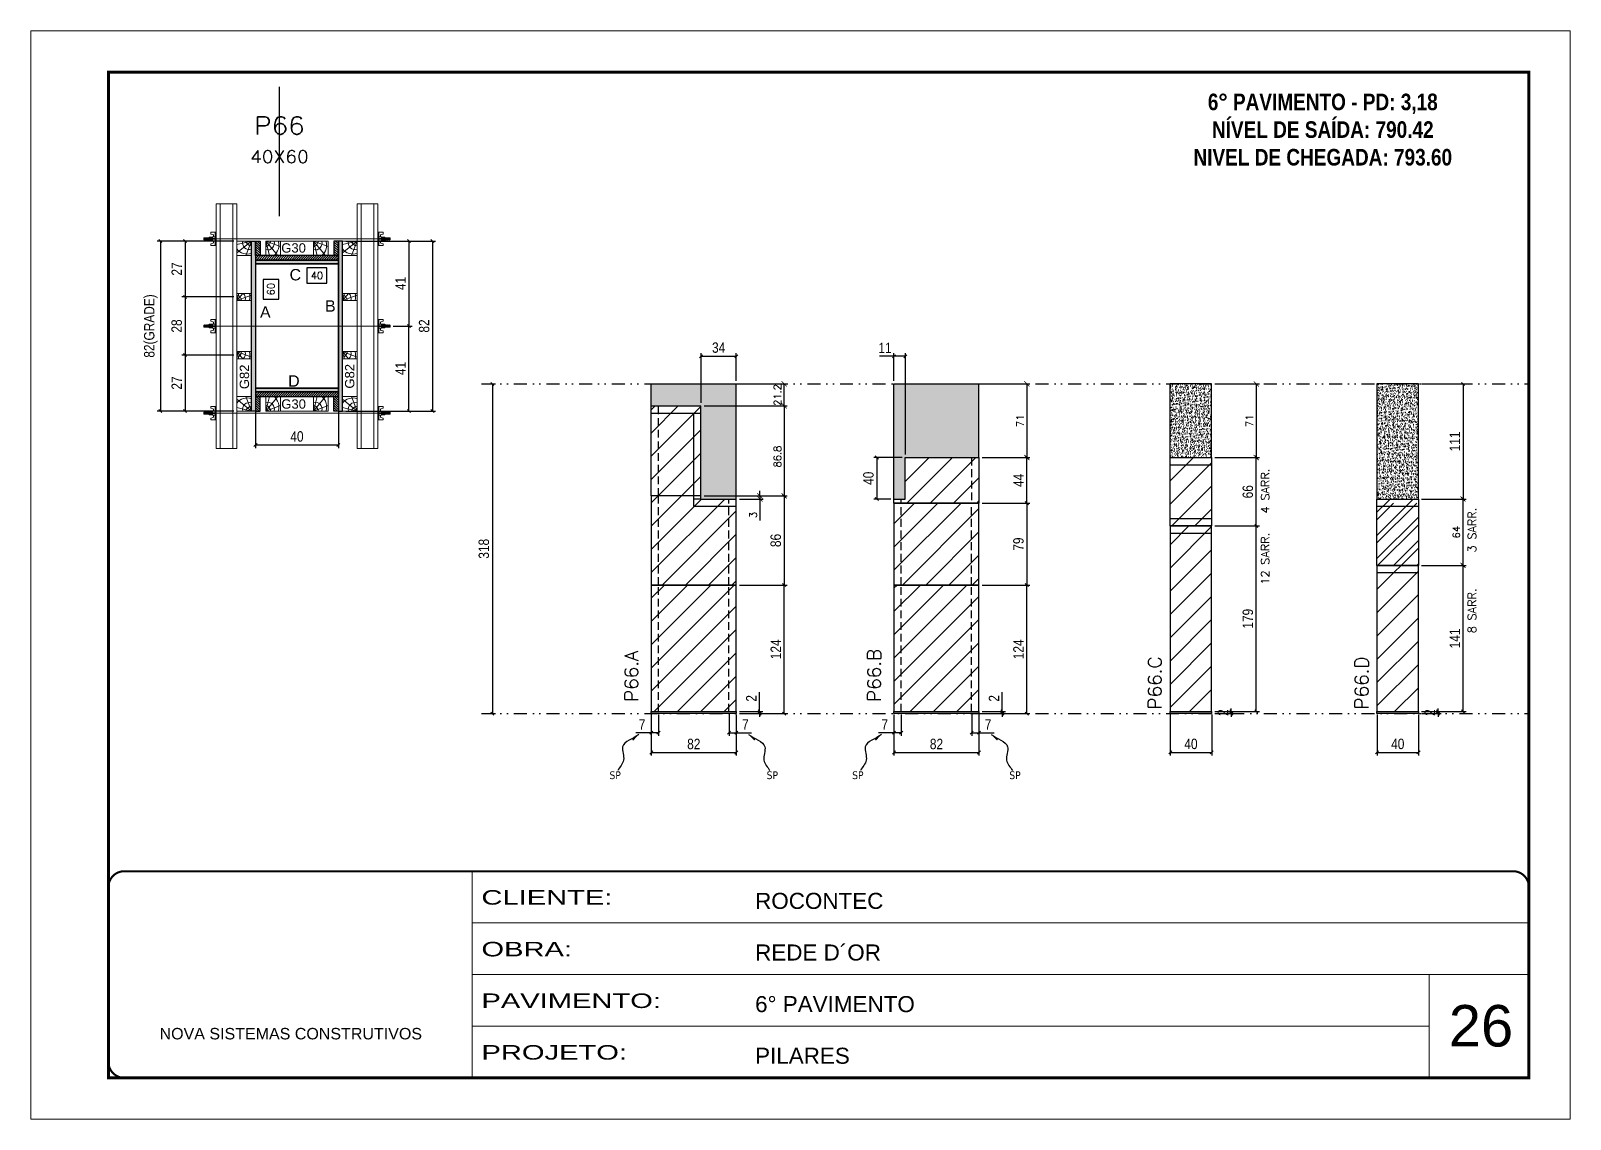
# Model space of a CAD drawing. Extents: x 28748 to 35002, y 14885 to 43501.
# Drawn here: x 30347 to 31832, y 35559 to 36609 of the extents above; entities that cross this region are included whole.
import ezdxf
from ezdxf.enums import TextEntityAlignment as Align

# ---------------------------------------------------------------- set-up
doc = ezdxf.new("R2010")
doc.units = 0
for name, pattern in [('CONTINUO', [0]), ('DASHED', [0.75, 0.5, -0.25]), ('DIVIDE2', [0.625, 0.25, -0.125, 0, -0.125, 0, -0.125]), ('HIDDEN', [0.375, 0.25, -0.125])]:
    doc.linetypes.add(name, pattern=pattern)
for name, color, linetype, lineweight in [('CARIMBO', 255, 'Continuous', 9), ('Folhas', 255, 'Continuous', 9), ('Hachura', 251, 'Continuous', 9), ('Madeira', 126, 'Continuous', 18), ('Perfil Metálico', 224, 'Continuous', 18), ('SARRAFO DE PRESSAO', 251, 'DASHED', 9), ('Texto Seção', 7, 'Continuous', 15)]:
    doc.layers.add(name, color=color, linetype=linetype, lineweight=lineweight)
for name, color, linetype in [('CHAPA', 1, 'Continuous'), ('COTA', 241, 'Continuous'), ('MEIO_PONT', 93, 'Continuous'), ('NOMENCLATURA', 7, 'Continuous'), ('Nível', 160, 'Continuous'), ('Painéis', 200, 'Continuous'), ('SARR_2.2x7', 40, 'Continuous'), ('SARRAFO', 251, 'Continuous'), ('Sarrafo de Pressão', 42, 'HIDDEN'), ('texto', 7, 'Continuous'), ('Texto de Titulo', 7, 'Continuous'), ('Texto Qtd Sarr', 242, 'Continuous'), ('TEXTO_GERAL', 7, 'Continuous')]:
    doc.layers.add(name, color=color, linetype=linetype)
doc.styles.add('ARIAL', font='arial.ttf')
doc.styles.add('COTA TECNICA', font='techl___.ttf', dxfattribs={"height": 10})
doc.styles.add('COTA TECNICA 2X', font='techl___.ttf', dxfattribs={"height": 10})
doc.styles.add('COTA TECNICA-50', font='techl___.ttf', dxfattribs={"height": 10})
doc.styles.add('REGUA-120', font='ROMANS.shx', dxfattribs={"height": 15})
doc.styles.add('ROMANC', font='techb___.ttf', dxfattribs={"height": 2.5})
doc.styles.add('ROMANS', font='romans.shx')
doc.styles.add('SANSSERIF', font='sas_____.pfb')
doc.styles.get("Standard").update_dxf_attribs({"font": 'arial.ttf'})
doc.styles.add('Tecnologia', font='')
doc.styles.get('Tecnologia').set_extended_font_data('Forgotten Futurist')
doc.dimstyles.new('COTA PAINEL-50', dxfattribs={"dimtxt": 10, "dimasz": 3, "dimexe": 3, "dimexo": 3, "dimgap": 3, "dimtad": 1, "dimdec": 1, "dimzin": 12, "dimdsep": 46, "dimtxsty": 'COTA TECNICA-50', "dimblk1": 'OBLIQUE', "dimblk2": 'OBLIQUE', "dimsah": 1, "dimcen": 0.9, "dimclrd": 4, "dimclre": 4, "dimclrt": 240, "dimadec": 1, "dimazin": 3, "dimtfac": 1, "dimtdec": 1, "dimtmove": 0, "dimatfit": 3, "dimfxl": 1, "dimtolj": 1, "dimtzin": 12, "dimarcsym": 0})
doc.dimstyles.new('Cota Paínel', dxfattribs={"dimtxt": 7, "dimasz": 5, "dimexe": 3, "dimexo": 3, "dimgap": 3, "dimtad": 1, "dimdec": 1, "dimzin": 12, "dimdsep": 46, "dimtxsty": 'ROMANS', "dimblk": 'ARCHTICK', "dimcen": 0, "dimclrd": 4, "dimclre": 4, "dimclrt": 1, "dimadec": 1, "dimazin": 3, "dimtfac": 1, "dimtdec": 1, "dimtmove": 0, "dimatfit": 3, "dimldrblk": 'OBLIQUE', "dimfxl": 1, "dimtolj": 1, "dimtzin": 12, "dimarcsym": 0})
doc.dimstyles.new('PAINEL', dxfattribs={"dimtxt": 10, "dimasz": 3, "dimexe": 3, "dimexo": 3, "dimgap": 3, "dimtad": 1, "dimdec": 1, "dimzin": 12, "dimdsep": 46, "dimtxsty": 'COTA TECNICA', "dimblk1": 'OBLIQUE', "dimblk2": 'OBLIQUE', "dimsah": 1, "dimcen": 0.9, "dimclrd": 4, "dimclre": 4, "dimclrt": 240, "dimadec": 1, "dimazin": 3, "dimtfac": 1, "dimtdec": 1, "dimtmove": 0, "dimatfit": 3, "dimfxl": 1, "dimtolj": 1, "dimtzin": 12, "dimarcsym": 0})
doc.dimstyles.new('SECAO PILAR', dxfattribs={"dimtxt": 10, "dimasz": 3, "dimexe": 3, "dimexo": 3, "dimgap": 3, "dimtad": 1, "dimdec": 1, "dimlfac": 0.5, "dimzin": 12, "dimdsep": 46, "dimtxsty": 'COTA TECNICA 2X', "dimblk1": 'OBLIQUE', "dimblk2": 'OBLIQUE', "dimsah": 1, "dimcen": 0.9, "dimclrd": 256, "dimclre": 256, "dimclrt": 256, "dimadec": 1, "dimazin": 3, "dimtfac": 1, "dimtdec": 1, "dimtmove": 0, "dimatfit": 3, "dimfxl": 1, "dimtolj": 1, "dimtzin": 12, "dimarcsym": 0})
doc.dimstyles.new('SECÇÃO 2', dxfattribs={"dimtxt": 7, "dimasz": 6, "dimexe": 0.18, "dimexo": 2, "dimgap": -4, "dimtad": 3, "dimdec": 1, "dimlfac": 0.5, "dimzin": 12, "dimdsep": 46, "dimtxsty": 'ROMANS', "dimblk": 'ARCHTICK', "dimcen": 0.09, "dimse1": 1, "dimse2": 1, "dimsd1": 1, "dimsd2": 1, "dimclrd": 180, "dimclre": 5, "dimclrt": 1, "dimadec": 0, "dimazin": 3, "dimtfac": 1, "dimtdec": 1, "dimtofl": 0, "dimtmove": 0, "dimatfit": 3, "dimldrblk": 'ARCHTICK', "dimfxl": 1, "dimtolj": 1, "dimtzin": 0, "dimarcsym": 0})
doc.dimstyles.get("Standard").update_dxf_attribs({"dimtxt": 0.18, "dimasz": 0.18, "dimexe": 0.18, "dimexo": 0.0625, "dimgap": 0.09, "dimtad": 0, "dimtih": 1, "dimtoh": 1, "dimdec": 4, "dimzin": 0, "dimdsep": 46, "dimtxsty": 'Standard', "dimcen": 0.09, "dimadec": 0, "dimazin": 0, "dimtfac": 1, "dimtdec": 4, "dimtofl": 0, "dimtmove": 0, "dimatfit": 3, "dimfxl": 1, "dimtolj": 1, "dimtzin": 0, "dimarcsym": 0})
pattern_1 = [(45, (-101857.658, 8260.539), (-11.2253202, 11.2253202), [])]

msp = doc.modelspace()

# ---------------------------------------------------------------- texts
at = {"layer": 'CARIMBO', "style": 'ARIAL'}
msp.add_text('26', height=40, dxfattribs=at).set_placement((31714.7, 35629.44))
at = {"layer": 'NOMENCLATURA', "color": 2, "insert": (31593.17, 36575.35), "char_height": 16, "attachment_point": 2, "style": 'ROMANC'}
msp.add_mtext_dynamic_manual_height_columns('\\P6° PAVIMENTO - PD: 3,18\\PNÍVEL DE SAÍDA: 790.42\\PNIVEL DE CHEGADA: 793.60', width=300.2766, gutter_width=1, heights=[0], dxfattribs=at)
at = {"layer": 'texto', "color": 0, "char_height": 7.5, "attachment_point": 5}
for insert in [(30910.57, 35891.09), (31062.13, 35891.09), (31144.68, 35891.09), (31296.23, 35891.09)]:
    msp.add_mtext('{\\fTahoma|b0|i0|c0|p34;\\C4;SP}', dxfattribs=dict(at, insert=insert))
at = {"layer": 'Texto Seção', "linetype": 'Continuous', "style": 'ROMANS'}
for s, p in [('4 SARR.', (31541.57, 36143.7)), ('3 SARR.', (31741.07, 36106)), ('12 SARR.', (31541.57, 36074.95)), ('8 SARR.', (31741.07, 36028.07))]:
    msp.add_text(s, height=8, rotation=90, dxfattribs=at).set_placement(p)
at = {"layer": 'Texto Seção', "char_height": 13, "attachment_point": 7, "rotation": 90, "style": 'REGUA-120'}
for s, insert, width in [('P66.B', (31166.84, 35961.83), 285.3299), ('P66.A', (30932.73, 35961.83), 285.3299), ('P66.C', (31437.62, 35954.5), 285.3299), ('P66.D', (31637.12, 35954.5), 116.021)]:
    msp.add_mtext(s, dxfattribs=dict(at, insert=insert, width=width))
at = {"layer": 'TEXTO_GERAL', "style": 'ARIAL'}
for s, p in [('C', (30602.05, 36373.97)), ('A', (30573.09, 36337.92)), ('B', (30635.81, 36343.83)), ('D', (30600.64, 36271.47))]:
    msp.add_text(s, height=11, dxfattribs=at).set_placement(p, align=Align.MIDDLE_CENTER)
at = {"layer": 'TEXTO_GERAL', "color": 0, "linetype": 'Continuous', "style": 'SANSSERIF'}
for p in [(30552.91, 36263.57), (30654.47, 36264.11)]:
    msp.add_text('G82', height=9, rotation=90, dxfattribs=at).set_placement(p, align=Align.MIDDLE_LEFT)
at = {"layer": 'TEXTO_GERAL', "color": 0, "linetype": 'Continuous', "char_height": 9, "width": 285.3299, "style": 'SANSSERIF'}
for insert, attachment_point in [((30588.49, 36404.33), 1), ((30588.49, 36244.61), 7)]:
    msp.add_mtext('G30', dxfattribs=dict(at, insert=insert, attachment_point=attachment_point))

# ---------------------------------------------------------------- blocks, each defined once
blk = doc.blocks.new('9999999999')
at = {"color": 30, "linetype": 'CONTINUO'}
for p, q in [((98564.6, 34230.2), (98564.6, 34429.4)), ((98564.6, 34379.6), (99584, 34379.6)), ((98564.6, 34329.8), (99488, 34329.8)), ((99584, 34329.8), (99488, 34329.8)), ((99488, 34329.8), (99488, 34230.2)), ((98564.6, 34280), (99488, 34280))]:
    blk.add_line(p, q, dxfattribs=at)
at = {"color": 30, "linetype": 'CONTINUO', "const_width": 2}
blk.add_lwpolyline([(99584, 34230.2), (99584, 34414.4, 0.414214), (99569, 34429.4), (98229, 34429.4, 0.414214), (98214, 34414.4), (98214, 34245.2, 0.414214), (98229, 34230.2), (99584, 34230.2)], format="xyb", dxfattribs=at)
at = {"layer": 'Folhas'}
blk.add_lwpolyline([(98139, 34190.2), (99624, 34190.2), (99624, 35240.2), (98139, 35240.2)], close=True, dxfattribs=at)
at = {"layer": 'Folhas', "color": 30, "const_width": 3}
blk.add_lwpolyline([(98214, 34230.2), (99584, 34230.2), (99584, 35200.2), (98214, 35200.2)], close=True, dxfattribs=at)
at = {"color": 7, "linetype": 'Continuous', "ltscale": 5, "style": 'ARIAL'}
for s, height, p in [('ROCONTEC', 15.48, (98837.7, 34393.1)), ('REDE D´OR', 15.48, (98837.7, 34343.3)), ('6° PAVIMENTO', 15.483, (98837.7, 34293.5)), ('NOVA SISTEMAS CONSTRUTIVOS', 11.059, (98263.2, 34267.2)), ('PILARES', 15.48, (98837.7, 34243.7))]:
    blk.add_text(s, height=height, dxfattribs=at).set_placement(p)
at = {"layer": 'Folhas', "color": 7, "style": 'Tecnologia', "width": 1.5}
for s, p in [('CLIENTE:', (98573.7, 34397.2)), ('OBRA:', (98573.7, 34347.3)), ('PAVIMENTO:', (98573.7, 34297.5)), ('PROJETO:', (98573.7, 34247.7))]:
    blk.add_text(s, height=14, dxfattribs=at).set_placement(p)
blk = doc.blocks.new('*D545')
at = {"layer": 'COTA', "color": 180, "lineweight": -2, "transparency": 16777216}
for p, q in [((30586, 36369.5), (30571, 36369.5)), ((30571, 36369.5), (30571, 36350.5)), ((30586, 36350.5), (30586, 36369.5)), ((30571, 36350.5), (30586, 36350.5))]:
    blk.add_line(p, q, dxfattribs=at)
at = {"layer": 'Defpoints', "color": 0, "transparency": 16777216}
for p in [(30563.6, 36384.5), (30563.6, 36264.5), (30590, 36264.5)]:
    blk.add_point(p, dxfattribs=at)
at = {"layer": 'COTA', "color": 1, "transparency": 16777216, "insert": (30578.5, 36360), "char_height": 7, "attachment_point": 5, "rotation": 90, "style": 'ROMANS'}
blk.add_mtext('\\A1;60', dxfattribs=at)
blk = doc.blocks.new('_ArchTick')
at = {"color": 0, "linetype": 'ByBlock', "const_width": 0.15}
blk.add_lwpolyline([(-0.5, -0.5), (0.5, 0.5)], dxfattribs=at)
blk = doc.blocks.new('_Oblique')
at = {"color": 0, "linetype": 'ByBlock', "lineweight": -2}
blk.add_line((-0.5, -0.5), (0.5, 0.5), dxfattribs=at)
blk = doc.blocks.new('*D546')
at = {"layer": 'COTA', "lineweight": -2, "transparency": 16777216}
for p, q in [((30650.6, 36406.5), (30737.4, 36406.5)), ((30734.4, 36406.5), (30734.4, 36242.5)), ((30650.6, 36242.5), (30737.4, 36242.5))]:
    blk.add_line(p, q, dxfattribs=at)
at = {"layer": 'Defpoints', "color": 0, "transparency": 16777216}
for p in [(30647.6, 36406.5), (30647.6, 36242.5), (30734.4, 36242.5)]:
    blk.add_point(p, dxfattribs=at)
at = {"layer": 'COTA', "lineweight": -2, "transparency": 16777216, "xscale": 3, "yscale": 3, "zscale": 3}
for p, rotation in [((30734.4, 36406.5), 90), ((30734.4, 36242.5), 270)]:
    blk.add_blockref('_Oblique', p, dxfattribs=dict(at, rotation=rotation))
at = {"layer": 'COTA', "transparency": 16777216, "insert": (30726.3, 36324.5), "char_height": 10, "attachment_point": 5, "rotation": 90, "style": 'COTA TECNICA 2X'}
blk.add_mtext('\\A1;82', dxfattribs=at)
blk = doc.blocks.new('*D547')
at = {"layer": 'COTA', "lineweight": -2, "transparency": 16777216}
for p, q in [((30684.6, 36406.5), (30714.6, 36406.5)), ((30711.6, 36406.5), (30711.6, 36324.5)), ((30696.4, 36324.5), (30714.6, 36324.5))]:
    blk.add_line(p, q, dxfattribs=at)
at = {"layer": 'Defpoints', "color": 0, "transparency": 16777216}
for p in [(30681.6, 36406.5), (30693.4, 36324.5), (30711.6, 36324.5)]:
    blk.add_point(p, dxfattribs=at)
at = {"layer": 'COTA', "lineweight": -2, "transparency": 16777216, "xscale": 3, "yscale": 3, "zscale": 3}
for p, rotation in [((30711.6, 36406.5), 90), ((30711.6, 36324.5), 270)]:
    blk.add_blockref('_Oblique', p, dxfattribs=dict(at, rotation=rotation))
at = {"layer": 'COTA', "transparency": 16777216, "insert": (30703.6, 36365.5), "char_height": 10, "attachment_point": 5, "rotation": 90, "style": 'COTA TECNICA 2X'}
blk.add_mtext('\\A1;41', dxfattribs=at)
blk = doc.blocks.new('*D548')
at = {"layer": 'COTA', "lineweight": -2, "transparency": 16777216}
for p, q in [((30696.4, 36324.5), (30714.6, 36324.5)), ((30711.6, 36242.5), (30711.6, 36324.5)), ((30684.6, 36242.5), (30714.6, 36242.5))]:
    blk.add_line(p, q, dxfattribs=at)
at = {"layer": 'Defpoints', "color": 0, "transparency": 16777216}
for p in [(30693.4, 36324.5), (30711.6, 36324.5), (30681.6, 36242.5)]:
    blk.add_point(p, dxfattribs=at)
at = {"layer": 'COTA', "lineweight": -2, "transparency": 16777216, "xscale": 3, "yscale": 3, "zscale": 3}
for p, rotation in [((30711.6, 36324.5), 90), ((30711.6, 36242.5), 270)]:
    blk.add_blockref('_Oblique', p, dxfattribs=dict(at, rotation=rotation))
at = {"layer": 'COTA', "transparency": 16777216, "insert": (30703.6, 36283.5), "char_height": 10, "attachment_point": 5, "rotation": 90, "style": 'COTA TECNICA 2X'}
blk.add_mtext('\\A1;41', dxfattribs=at)
blk = doc.blocks.new('*D549')
at = {"layer": 'COTA', "color": 180, "lineweight": -2, "transparency": 16777216}
for p, q in [((30632.5, 36380.7), (30613.2, 36380.7)), ((30613.2, 36380.7), (30613.2, 36365.7)), ((30632.5, 36365.7), (30632.5, 36380.7)), ((30613.2, 36365.7), (30632.5, 36365.7))]:
    blk.add_line(p, q, dxfattribs=at)
at = {"layer": 'Defpoints', "color": 0, "transparency": 16777216}
for p in [(30563.6, 36384.5), (30643.6, 36384.5), (30643.6, 36361.7)]:
    blk.add_point(p, dxfattribs=at)
at = {"layer": 'COTA', "color": 1, "transparency": 16777216, "insert": (30622.9, 36373.2), "char_height": 7, "attachment_point": 5, "style": 'ROMANS'}
blk.add_mtext('\\A1;40', dxfattribs=at)
blk = doc.blocks.new('titulo1')
at = {"layer": 'Defpoints', "color": 252, "linetype": 'HIDDEN', "ltscale": 2}
blk.add_line((0, 0), (0, 125), dxfattribs=at)
at = {"layer": 'Defpoints', "style": 'ROMANS', "oblique": 15}
blk.add_attdef('FOLHA', text='', height=10, dxfattribs=at).set_placement((0, 15.6), align=Align.MIDDLE_CENTER)
at = {"layer": 'Texto Qtd Sarr', "color": 3, "style": 'ROMANS', "oblique": 15}
for tag, height, p in [('TITULO', 17, (0, 71.4)), ('SEÇÃO', 12, (0, 41.5))]:
    blk.add_attdef(tag, text='', height=height, dxfattribs=at).set_placement(p, align=Align.MIDDLE_CENTER)
blk = doc.blocks.new('PONTALETE')
at = {"layer": 'Madeira'}
for q in [(2.71, 7), (7, 5.76), (7, 1.74)]:
    blk.add_line((0, 0), q, dxfattribs=at)
blk.add_lwpolyline([(0, 0), (7, 0), (7, 7), (0, 7)], close=True, dxfattribs=at)
for centre, radius, start, end in [((2.04, 0.06), 6.23, 37.28179, 109.09128), ((1.09, 0.9), 3.19, 343.60304, 109.98471), ((-0.21, -0.78), 3.09, 14.63219, 86.0383)]:
    blk.add_arc(centre, radius, start, end, dxfattribs=at)
blk = doc.blocks.new('*D550')
at = {"layer": 'COTA', "lineweight": -2, "transparency": 16777216}
for p, q in [((30542.6, 36406.5), (30468.9, 36406.5)), ((30471.9, 36406.5), (30471.9, 36242.5)), ((30542.6, 36242.5), (30468.9, 36242.5))]:
    blk.add_line(p, q, dxfattribs=at)
at = {"layer": 'Defpoints', "color": 0, "transparency": 16777216}
for p in [(30545.6, 36406.5), (30471.9, 36242.5), (30545.6, 36242.5)]:
    blk.add_point(p, dxfattribs=at)
at = {"layer": 'COTA', "lineweight": -2, "transparency": 16777216, "xscale": 3, "yscale": 3, "zscale": 3}
for p, rotation in [((30471.9, 36406.5), 90), ((30471.9, 36242.5), 270)]:
    blk.add_blockref('_Oblique', p, dxfattribs=dict(at, rotation=rotation))
at = {"layer": 'COTA', "transparency": 16777216, "insert": (30462.6, 36324.5), "char_height": 10, "attachment_point": 5, "rotation": 90, "style": 'COTA TECNICA 2X'}
blk.add_mtext('\\A1;82(GRADE)', dxfattribs=at)
blk = doc.blocks.new('MEIO PONTALETE')
at = {"layer": 'Madeira'}
for q in [(2.71, 7), (3.5, 2.88), (3.5, 0.87)]:
    blk.add_line((0, 0), q, dxfattribs=at)
blk.add_lwpolyline([(0, 0), (3.5, 0), (3.5, 7), (0, 7)], close=True, dxfattribs=at)
for centre, radius, start, end in [((2.04, 0.06), 6.23, 76.44987, 109.09128), ((1.09, 0.9), 3.19, 40.90626, 109.98471), ((-0.21, -0.78), 3.09, 14.63219, 86.0383)]:
    blk.add_arc(centre, radius, start, end, dxfattribs=at)
blk = doc.blocks.new('*D551')
at = {"layer": 'COTA', "lineweight": -2, "transparency": 16777216}
for p, q in [((30542.6, 36296.5), (30492.7, 36296.5)), ((30495.7, 36296.5), (30495.7, 36242.5)), ((30542.6, 36242.5), (30492.7, 36242.5))]:
    blk.add_line(p, q, dxfattribs=at)
at = {"layer": 'Defpoints', "color": 0, "transparency": 16777216}
for p in [(30545.6, 36296.5), (30495.7, 36242.5), (30545.6, 36242.5)]:
    blk.add_point(p, dxfattribs=at)
at = {"layer": 'COTA', "lineweight": -2, "transparency": 16777216, "xscale": 3, "yscale": 3, "zscale": 3}
for p, rotation in [((30495.7, 36296.5), 90), ((30495.7, 36242.5), 270)]:
    blk.add_blockref('_Oblique', p, dxfattribs=dict(at, rotation=rotation))
at = {"layer": 'COTA', "transparency": 16777216, "insert": (30487.6, 36269.5), "char_height": 10, "attachment_point": 5, "rotation": 90, "style": 'COTA TECNICA 2X'}
blk.add_mtext('\\A1;27', dxfattribs=at)
blk = doc.blocks.new('C')
at = {"layer": 'Hachura', "color": 0}
for p, q in [((0, 3.22), (0, -3.22)), ((0.45, 3.22), (0, 3.22)), ((0.46, 3.16), (0, 3.16)), ((0.46, 3.05), (0, 3.05)), ((0.46, 2.88), (0, 2.88)), ((0, 2.75), (0, -1.16)), ((0.46, 2.65), (0, 2.65)), ((0.46, 2.23), (0, 2.23)), ((0.46, 1.51), (0, 1.51)), ((0.39, 0.49), (0.17, 0.49)), ((0.45, -3.23), (0.45, 3.22)), ((0.45, 3.22), (2.58, 3.22)), ((1.74, 0.97), (0.45, 0.97)), ((1.45, 0.1), (0.45, 0.1)), ((1.35, 1.94), (1.35, 0.96)), ((2.58, 2.39), (1.47, 2.09)), ((1.74, -0.97), (1.74, 0.97)), ((1.74, 0.97), (1.74, 0.84)), ((1.74, 0.97), (1.74, 0.84)), ((1.74, 0.84), (3.35, 0.84)), ((3.35, 0.45), (1.74, 0.45)), ((2.58, 3.22), (2.58, 2.39)), ((3.32, 0.84), (3.32, -0.84)), ((3.35, 0.84), (3.35, -0.84)), ((3.68, 0.45), (3.35, 0.45)), ((3.84, -0.52), (3.35, 0.45)), ((3.35, 0.06), (3.67, -0.57)), ((3.68, 0.45), (4.16, -0.52)), ((3.72, 0.5), (4.25, -0.57)), ((4.37, -0.55), (3.83, 0.53)), ((4.15, 0.45), (3.93, 0.45)), ((4.42, -0.52), (3.93, 0.45)), ((4.15, 0.45), (4.26, 0.45)), ((4.26, 0.45), (4.74, -0.52)), ((4.3, 0.5), (4.83, -0.57)), ((4.95, -0.55), (4.41, 0.53)), ((4.51, 0.45), (4.84, 0.45)), ((5, -0.52), (4.51, 0.45)), ((4.84, 0.45), (5.32, -0.52)), ((4.88, 0.5), (5.41, -0.57)), ((5.53, -0.55), (4.99, 0.53)), ((5.58, -0.52), (5.09, 0.45)), ((5.42, 0.45), (5.09, 0.45)), ((5.58, -0.52), (5.09, 0.45)), ((5.42, 0.45), (5.74, -0.19)), ((5.46, 0.5), (5.74, -0.07)), ((5.74, 0.19), (5.57, 0.53)), ((5.74, 0.32), (5.68, 0.45)), ((5.68, 0.45), (5.74, 0.45)), ((5.74, 0.45), (5.9, 0.29)), ((5.74, 0.45), (5.74, -0.52)), ((5.9, -0.36), (5.9, 0.29)), ((0.45, 0), (0, 0)), ((0.46, -1.52), (0, -1.52)), ((0.46, -2.23), (0, -2.23)), ((0.46, -2.65), (0, -2.65)), ((0.46, -2.88), (0, -2.88)), ((0.46, -3.05), (0, -3.05)), ((0.46, -3.16), (0, -3.16)), ((0, -3.22), (2.57, -3.22)), ((0.08, -0.48), (0.29, -0.48)), ((0.29, -0.48), (0.4, -0.48)), ((0.45, 0), (0.45, -0.97)), ((0.45, -0.16), (1.45, -0.16)), ((0.45, -0.65), (0.45, -0.32)), ((0.45, -3.23), (0.45, -0.65)), ((0.45, -0.97), (1.74, -0.97)), ((1.35, -1.94), (1.35, -0.97)), ((2.58, -2.39), (1.47, -2.1)), ((3.35, -0.32), (1.74, -0.32)), ((3.35, -0.84), (1.74, -0.84)), ((2.58, -3.23), (2.58, -2.39)), ((3.35, -0.07), (3.58, -0.52)), ((3.35, -0.52), (3.58, -0.52)), ((3.84, -0.52), (4.16, -0.52)), ((4.42, -0.52), (4.74, -0.52)), ((4.63, -0.52), (4.74, -0.52)), ((5, -0.52), (5.32, -0.52)), ((5.58, -0.52), (5.74, -0.52)), ((5.74, -0.52), (5.9, -0.36)), ((5.74, -0.52), (5.74, -0.52))]:
    blk.add_line(p, q, dxfattribs=at)
for centre, radius, start, end in [((1.52, 1.94), 0.161, 104.74356, 180), ((1.44, -0.03), 0.129, 272.69497, 87.30503), ((3.81, 0.39), 0.143, 25.56881, 154.43119), ((4.39, 0.39), 0.143, 25.56881, 154.43119), ((4.97, 0.39), 0.143, 25.56881, 154.43119), ((5.55, 0.39), 0.143, 25.56881, 154.43119), ((0.17, -0.37), 0.174, 221.74404, 317.85924), ((1.52, -1.94), 0.161, 180, 255.25644), ((3.71, -0.4), 0.174, 222.14076, 318.25596), ((4.29, -0.4), 0.174, 222.14076, 318.25596), ((4.87, -0.4), 0.174, 222.14076, 318.25596), ((5.45, -0.4), 0.174, 222.14076, 318.25596), ((5.61, -0.4), 0.174, 317.85924, 318.25596)]:
    blk.add_arc(centre, radius, start, end, dxfattribs=at)
blk = doc.blocks.new('*D552')
at = {"layer": 'COTA', "lineweight": -2, "transparency": 16777216}
for p, q in [((30542.6, 36406.5), (30492.7, 36406.5)), ((30495.7, 36406.5), (30495.7, 36352.5)), ((30542.6, 36352.5), (30492.7, 36352.5))]:
    blk.add_line(p, q, dxfattribs=at)
at = {"layer": 'Defpoints', "color": 0, "transparency": 16777216}
for p in [(30545.6, 36406.5), (30495.7, 36352.5), (30545.6, 36352.5)]:
    blk.add_point(p, dxfattribs=at)
at = {"layer": 'COTA', "lineweight": -2, "transparency": 16777216, "xscale": 3, "yscale": 3, "zscale": 3}
for p, rotation in [((30495.7, 36406.5), 90), ((30495.7, 36352.5), 270)]:
    blk.add_blockref('_Oblique', p, dxfattribs=dict(at, rotation=rotation))
at = {"layer": 'COTA', "transparency": 16777216, "insert": (30487.6, 36379.5), "char_height": 10, "attachment_point": 5, "rotation": 90, "style": 'COTA TECNICA 2X'}
blk.add_mtext('\\A1;27', dxfattribs=at)
blk = doc.blocks.new('*D553')
at = {"layer": 'COTA', "lineweight": -2, "transparency": 16777216}
for p, q in [((30542.6, 36352.5), (30492.7, 36352.5)), ((30495.7, 36352.5), (30495.7, 36296.5)), ((30542.6, 36296.5), (30492.7, 36296.5))]:
    blk.add_line(p, q, dxfattribs=at)
at = {"layer": 'Defpoints', "color": 0, "transparency": 16777216}
for p in [(30545.6, 36352.5), (30495.7, 36296.5), (30545.6, 36296.5)]:
    blk.add_point(p, dxfattribs=at)
at = {"layer": 'COTA', "lineweight": -2, "transparency": 16777216, "xscale": 3, "yscale": 3, "zscale": 3}
for p, rotation in [((30495.7, 36352.5), 90), ((30495.7, 36296.5), 270)]:
    blk.add_blockref('_Oblique', p, dxfattribs=dict(at, rotation=rotation))
at = {"layer": 'COTA', "transparency": 16777216, "insert": (30487.6, 36324.5), "char_height": 10, "attachment_point": 5, "rotation": 90, "style": 'COTA TECNICA 2X'}
blk.add_mtext('\\A1;28', dxfattribs=at)
blk = doc.blocks.new('*D1628')
at = {"layer": 'COTA', "lineweight": -2, "transparency": 16777216}
for p, q in [((30563.6, 36257.9), (30563.6, 36206.8)), ((30643.6, 36257.9), (30643.6, 36206.8)), ((30563.6, 36209.8), (30643.6, 36209.8))]:
    blk.add_line(p, q, dxfattribs=at)
at = {"layer": 'Defpoints', "color": 0, "transparency": 16777216}
for p in [(30563.6, 36260.9), (30643.6, 36260.9), (30643.6, 36209.8)]:
    blk.add_point(p, dxfattribs=at)
at = {"layer": 'COTA', "lineweight": -2, "transparency": 16777216, "xscale": 3, "yscale": 3, "zscale": 3, "rotation": 180}
blk.add_blockref('_Oblique', (30563.6, 36209.8), dxfattribs=at)
at = {"layer": 'COTA', "lineweight": -2, "transparency": 16777216, "xscale": 3, "yscale": 3, "zscale": 3}
blk.add_blockref('_Oblique', (30643.6, 36209.8), dxfattribs=at)
at = {"layer": 'COTA', "transparency": 16777216, "insert": (30603.6, 36217.9), "char_height": 10, "attachment_point": 5, "style": 'COTA TECNICA 2X'}
blk.add_mtext('\\A1;40', dxfattribs=at)
blk = doc.blocks.new('*D589')
at = {"layer": 'COTA', "color": 4, "lineweight": -2, "transparency": 16777216}
for p, q in [((30945.4, 35949.6), (30945.4, 35910.1)), ((31027.4, 35949.6), (31027.4, 35910.1)), ((30945.4, 35913.1), (31027.4, 35913.1))]:
    blk.add_line(p, q, dxfattribs=at)
at = {"layer": 'Defpoints', "color": 0, "transparency": 16777216}
for p in [(30945.4, 35952.6), (31027.4, 35952.6), (31027.4, 35913.1)]:
    blk.add_point(p, dxfattribs=at)
at = {"layer": 'COTA', "color": 4, "lineweight": -2, "transparency": 16777216, "xscale": 3, "yscale": 3, "zscale": 3, "rotation": 180}
blk.add_blockref('_Oblique', (30945.4, 35913.1), dxfattribs=at)
at = {"layer": 'COTA', "color": 4, "lineweight": -2, "transparency": 16777216, "xscale": 3, "yscale": 3, "zscale": 3}
blk.add_blockref('_Oblique', (31027.4, 35913.1), dxfattribs=at)
at = {"layer": 'COTA', "color": 240, "transparency": 16777216, "insert": (30986.4, 35921.2), "char_height": 10, "attachment_point": 5, "style": 'COTA TECNICA'}
blk.add_mtext('\\A1;82', dxfattribs=at)
blk = doc.blocks.new('*D590')
at = {"layer": 'COTA', "color": 4, "lineweight": -2, "transparency": 16777216}
for p, q in [((30945.4, 35947.6), (30945.4, 35929.1)), ((30952.4, 35949.6), (30952.4, 35929.1)), ((30945.4, 35932.1), (30930.6, 35932.1)), ((30952.4, 35932.1), (30945.4, 35932.1))]:
    blk.add_line(p, q, dxfattribs=at)
at = {"layer": 'Defpoints', "color": 0, "transparency": 16777216}
for p in [(30952.4, 35952.6), (30945.4, 35950.6), (30945.4, 35932.1)]:
    blk.add_point(p, dxfattribs=at)
at = {"layer": 'COTA', "color": 4, "lineweight": -2, "transparency": 16777216, "xscale": 3, "yscale": 3, "zscale": 3, "rotation": 180}
blk.add_blockref('_Oblique', (30945.4, 35932.1), dxfattribs=at)
at = {"layer": 'COTA', "color": 4, "lineweight": -2, "transparency": 16777216, "xscale": 3, "yscale": 3, "zscale": 3}
blk.add_blockref('_Oblique', (30952.4, 35932.1), dxfattribs=at)
at = {"layer": 'COTA', "color": 240, "transparency": 16777216, "insert": (30936.5, 35940.1), "char_height": 10, "attachment_point": 5, "style": 'COTA TECNICA-50'}
blk.add_mtext('\\A1;7', dxfattribs=at)
blk = doc.blocks.new('*D591')
at = {"layer": 'COTA', "color": 4, "lineweight": -2, "transparency": 16777216}
for p, q in [((31020.4, 35949.6), (31020.4, 35929.1)), ((31027.4, 35947.6), (31027.4, 35929.1)), ((31020.4, 35932.1), (31027.4, 35932.1)), ((31027.4, 35932.1), (31042.1, 35932.1))]:
    blk.add_line(p, q, dxfattribs=at)
at = {"layer": 'Defpoints', "color": 0, "transparency": 16777216}
for p in [(31020.4, 35952.6), (31027.4, 35950.6), (31027.4, 35932.1)]:
    blk.add_point(p, dxfattribs=at)
at = {"layer": 'COTA', "color": 4, "lineweight": -2, "transparency": 16777216, "xscale": 3, "yscale": 3, "zscale": 3, "rotation": 180}
blk.add_blockref('_Oblique', (31020.4, 35932.1), dxfattribs=at)
at = {"layer": 'COTA', "color": 4, "lineweight": -2, "transparency": 16777216, "xscale": 3, "yscale": 3, "zscale": 3}
blk.add_blockref('_Oblique', (31027.4, 35932.1), dxfattribs=at)
at = {"layer": 'COTA', "color": 240, "transparency": 16777216, "insert": (31036.2, 35940.1), "char_height": 10, "attachment_point": 5, "style": 'COTA TECNICA-50'}
blk.add_mtext('\\A1;7', dxfattribs=at)
blk = doc.blocks.new('*D592')
at = {"layer": 'COTA', "color": 4, "lineweight": -2, "transparency": 16777216}
for p, q in [((31030.4, 36074.6), (31076.6, 36074.6)), ((31073.6, 35950.6), (31073.6, 36074.6)), ((31030.4, 35950.6), (31076.6, 35950.6))]:
    blk.add_line(p, q, dxfattribs=at)
at = {"layer": 'Defpoints', "color": 0, "transparency": 16777216}
for p in [(31027.4, 36074.6), (31073.6, 36074.6), (31027.4, 35950.6)]:
    blk.add_point(p, dxfattribs=at)
at = {"layer": 'COTA', "color": 4, "lineweight": -2, "transparency": 16777216, "xscale": 3, "yscale": 3, "zscale": 3}
for p, rotation in [((31073.6, 36074.6), 90), ((31073.6, 35950.6), 270)]:
    blk.add_blockref('_Oblique', p, dxfattribs=dict(at, rotation=rotation))
at = {"layer": 'COTA', "color": 240, "transparency": 16777216, "insert": (31065.5, 36012.6), "char_height": 10, "attachment_point": 5, "rotation": 90, "style": 'COTA TECNICA-50'}
blk.add_mtext('\\A1;124', dxfattribs=at)
blk = doc.blocks.new('*D593')
at = {"layer": 'COTA', "color": 4, "lineweight": -2, "transparency": 16777216}
for p, q in [((31049.9, 35952.6), (31049.9, 35971.4)), ((31030.4, 35952.6), (31052.9, 35952.6)), ((31049.9, 35950.6), (31049.9, 35952.6)), ((31030.4, 35950.6), (31052.9, 35950.6)), ((31049.9, 35950.6), (31049.9, 35947.6))]:
    blk.add_line(p, q, dxfattribs=at)
at = {"layer": 'Defpoints', "color": 0, "transparency": 16777216}
for p in [(31027.4, 35952.6), (31027.4, 35950.6), (31049.9, 35950.6)]:
    blk.add_point(p, dxfattribs=at)
at = {"layer": 'COTA', "color": 4, "lineweight": -2, "transparency": 16777216, "xscale": 3, "yscale": 3, "zscale": 3}
for p, rotation in [((31049.9, 35952.6), 270), ((31049.9, 35950.6), 90)]:
    blk.add_blockref('_Oblique', p, dxfattribs=dict(at, rotation=rotation))
at = {"layer": 'COTA', "color": 240, "transparency": 16777216, "insert": (31041.9, 35965.3), "char_height": 10, "attachment_point": 5, "rotation": 90, "style": 'COTA TECNICA-50'}
blk.add_mtext('\\A1;2', dxfattribs=at)
blk = doc.blocks.new('*D594')
at = {"layer": 'COTA', "color": 4, "linetype": 'ByBlock', "lineweight": -2, "transparency": 16777216}
for p, q in [((30996.4, 36160.6), (31076.6, 36160.6)), ((31073.6, 36160.6), (31073.6, 36074.6)), ((31030.4, 36074.6), (31076.6, 36074.6))]:
    blk.add_line(p, q, dxfattribs=at)
at = {"layer": 'Defpoints', "color": 0, "linetype": 'ByBlock', "transparency": 16777216}
for p in [(30993.4, 36160.6), (31027.4, 36074.6), (31073.6, 36074.6)]:
    blk.add_point(p, dxfattribs=at)
at = {"layer": 'COTA', "color": 4, "linetype": 'ByBlock', "lineweight": -2, "transparency": 16777216, "xscale": 3, "yscale": 3, "zscale": 3}
for p, rotation in [((31073.6, 36160.6), 90), ((31073.6, 36074.6), 270)]:
    blk.add_blockref('_Oblique', p, dxfattribs=dict(at, rotation=rotation))
at = {"layer": 'COTA', "color": 240, "linetype": 'ByBlock', "transparency": 16777216, "insert": (31065.5, 36117.6), "char_height": 10, "attachment_point": 5, "rotation": 90, "style": 'COTA TECNICA'}
blk.add_mtext('\\A1;86', dxfattribs=at)
blk = doc.blocks.new('*D595')
at = {"layer": 'COTA', "color": 4, "lineweight": -2, "transparency": 16777216}
for p, q in [((31179.5, 35949.6), (31179.5, 35910.1)), ((31261.5, 35949.6), (31261.5, 35910.1)), ((31179.5, 35913.1), (31261.5, 35913.1))]:
    blk.add_line(p, q, dxfattribs=at)
at = {"layer": 'Defpoints', "color": 0, "transparency": 16777216}
for p in [(31179.5, 35952.6), (31261.5, 35952.6), (31261.5, 35913.1)]:
    blk.add_point(p, dxfattribs=at)
at = {"layer": 'COTA', "color": 4, "lineweight": -2, "transparency": 16777216, "xscale": 3, "yscale": 3, "zscale": 3, "rotation": 180}
blk.add_blockref('_Oblique', (31179.5, 35913.1), dxfattribs=at)
at = {"layer": 'COTA', "color": 4, "lineweight": -2, "transparency": 16777216, "xscale": 3, "yscale": 3, "zscale": 3}
blk.add_blockref('_Oblique', (31261.5, 35913.1), dxfattribs=at)
at = {"layer": 'COTA', "color": 240, "transparency": 16777216, "insert": (31220.5, 35921.2), "char_height": 10, "attachment_point": 5, "style": 'COTA TECNICA'}
blk.add_mtext('\\A1;82', dxfattribs=at)
blk = doc.blocks.new('*D596')
at = {"layer": 'COTA', "color": 4, "lineweight": -2, "transparency": 16777216}
for p, q in [((31179.5, 35947.6), (31179.5, 35929.1)), ((31186.5, 35949.6), (31186.5, 35929.1)), ((31179.5, 35932.1), (31164.7, 35932.1)), ((31186.5, 35932.1), (31179.5, 35932.1))]:
    blk.add_line(p, q, dxfattribs=at)
at = {"layer": 'Defpoints', "color": 0, "transparency": 16777216}
for p in [(31186.5, 35952.6), (31179.5, 35950.6), (31179.5, 35932.1)]:
    blk.add_point(p, dxfattribs=at)
at = {"layer": 'COTA', "color": 4, "lineweight": -2, "transparency": 16777216, "xscale": 3, "yscale": 3, "zscale": 3, "rotation": 180}
blk.add_blockref('_Oblique', (31179.5, 35932.1), dxfattribs=at)
at = {"layer": 'COTA', "color": 4, "lineweight": -2, "transparency": 16777216, "xscale": 3, "yscale": 3, "zscale": 3}
blk.add_blockref('_Oblique', (31186.5, 35932.1), dxfattribs=at)
at = {"layer": 'COTA', "color": 240, "transparency": 16777216, "insert": (31170.6, 35940.1), "char_height": 10, "attachment_point": 5, "style": 'COTA TECNICA-50'}
blk.add_mtext('\\A1;7', dxfattribs=at)
blk = doc.blocks.new('*D597')
at = {"layer": 'COTA', "color": 4, "lineweight": -2, "transparency": 16777216}
for p, q in [((31254.5, 35949.6), (31254.5, 35929.1)), ((31261.5, 35947.6), (31261.5, 35929.1)), ((31254.5, 35932.1), (31261.5, 35932.1)), ((31261.5, 35932.1), (31276.2, 35932.1))]:
    blk.add_line(p, q, dxfattribs=at)
at = {"layer": 'Defpoints', "color": 0, "transparency": 16777216}
for p in [(31254.5, 35952.6), (31261.5, 35950.6), (31261.5, 35932.1)]:
    blk.add_point(p, dxfattribs=at)
at = {"layer": 'COTA', "color": 4, "lineweight": -2, "transparency": 16777216, "xscale": 3, "yscale": 3, "zscale": 3, "rotation": 180}
blk.add_blockref('_Oblique', (31254.5, 35932.1), dxfattribs=at)
at = {"layer": 'COTA', "color": 4, "lineweight": -2, "transparency": 16777216, "xscale": 3, "yscale": 3, "zscale": 3}
blk.add_blockref('_Oblique', (31261.5, 35932.1), dxfattribs=at)
at = {"layer": 'COTA', "color": 240, "transparency": 16777216, "insert": (31270.3, 35940.1), "char_height": 10, "attachment_point": 5, "style": 'COTA TECNICA-50'}
blk.add_mtext('\\A1;7', dxfattribs=at)
blk = doc.blocks.new('*D598')
at = {"layer": 'COTA', "color": 4, "lineweight": -2, "transparency": 16777216}
for p, q in [((31264.5, 36074.6), (31310.7, 36074.6)), ((31307.7, 35950.6), (31307.7, 36074.6)), ((31264.5, 35950.6), (31310.7, 35950.6))]:
    blk.add_line(p, q, dxfattribs=at)
at = {"layer": 'Defpoints', "color": 0, "transparency": 16777216}
for p in [(31261.5, 36074.6), (31307.7, 36074.6), (31261.5, 35950.6)]:
    blk.add_point(p, dxfattribs=at)
at = {"layer": 'COTA', "color": 4, "lineweight": -2, "transparency": 16777216, "xscale": 3, "yscale": 3, "zscale": 3}
for p, rotation in [((31307.7, 36074.6), 90), ((31307.7, 35950.6), 270)]:
    blk.add_blockref('_Oblique', p, dxfattribs=dict(at, rotation=rotation))
at = {"layer": 'COTA', "color": 240, "transparency": 16777216, "insert": (31299.6, 36012.6), "char_height": 10, "attachment_point": 5, "rotation": 90, "style": 'COTA TECNICA-50'}
blk.add_mtext('\\A1;124', dxfattribs=at)
blk = doc.blocks.new('*D599')
at = {"layer": 'COTA', "color": 4, "lineweight": -2, "transparency": 16777216}
for p, q in [((31284, 35952.6), (31284, 35971.4)), ((31264.5, 35952.6), (31287, 35952.6)), ((31284, 35950.6), (31284, 35952.6)), ((31264.5, 35950.6), (31287, 35950.6)), ((31284, 35950.6), (31284, 35947.6))]:
    blk.add_line(p, q, dxfattribs=at)
at = {"layer": 'Defpoints', "color": 0, "transparency": 16777216}
for p in [(31261.5, 35952.6), (31261.5, 35950.6), (31284, 35950.6)]:
    blk.add_point(p, dxfattribs=at)
at = {"layer": 'COTA', "color": 4, "lineweight": -2, "transparency": 16777216, "xscale": 3, "yscale": 3, "zscale": 3}
for p, rotation in [((31284, 35952.6), 270), ((31284, 35950.6), 90)]:
    blk.add_blockref('_Oblique', p, dxfattribs=dict(at, rotation=rotation))
at = {"layer": 'COTA', "color": 240, "transparency": 16777216, "insert": (31276, 35965.3), "char_height": 10, "attachment_point": 5, "rotation": 90, "style": 'COTA TECNICA-50'}
blk.add_mtext('\\A1;2', dxfattribs=at)
blk = doc.blocks.new('*D600')
at = {"layer": 'COTA', "color": 4, "linetype": 'ByBlock', "lineweight": -2, "transparency": 16777216}
for p, q in [((31264.5, 36153.6), (31310.7, 36153.6)), ((31307.7, 36153.6), (31307.7, 36074.6)), ((31264.5, 36074.6), (31310.7, 36074.6))]:
    blk.add_line(p, q, dxfattribs=at)
at = {"layer": 'Defpoints', "color": 0, "linetype": 'ByBlock', "transparency": 16777216}
for p in [(31261.5, 36153.6), (31261.5, 36074.6), (31307.7, 36074.6)]:
    blk.add_point(p, dxfattribs=at)
at = {"layer": 'COTA', "color": 4, "linetype": 'ByBlock', "lineweight": -2, "transparency": 16777216, "xscale": 3, "yscale": 3, "zscale": 3}
for p, rotation in [((31307.7, 36153.6), 90), ((31307.7, 36074.6), 270)]:
    blk.add_blockref('_Oblique', p, dxfattribs=dict(at, rotation=rotation))
at = {"layer": 'COTA', "color": 240, "linetype": 'ByBlock', "transparency": 16777216, "insert": (31299.6, 36114.1), "char_height": 10, "attachment_point": 5, "rotation": 90, "style": 'COTA TECNICA'}
blk.add_mtext('\\A1;79', dxfattribs=at)
blk = doc.blocks.new('*D601')
at = {"layer": 'COTA', "color": 4, "lineweight": -2, "transparency": 16777216}
for p, q in [((31446, 35949.6), (31446, 35910.2)), ((31486, 35949.6), (31486, 35910.2)), ((31446, 35913.2), (31486, 35913.2))]:
    blk.add_line(p, q, dxfattribs=at)
at = {"layer": 'Defpoints', "color": 0, "transparency": 16777216}
for p in [(31446, 35952.6), (31486, 35952.6), (31486, 35913.2)]:
    blk.add_point(p, dxfattribs=at)
at = {"layer": 'COTA', "color": 4, "lineweight": -2, "transparency": 16777216, "xscale": 3, "yscale": 3, "zscale": 3, "rotation": 180}
blk.add_blockref('_Oblique', (31446, 35913.2), dxfattribs=at)
at = {"layer": 'COTA', "color": 4, "lineweight": -2, "transparency": 16777216, "xscale": 3, "yscale": 3, "zscale": 3}
blk.add_blockref('_Oblique', (31486, 35913.2), dxfattribs=at)
at = {"layer": 'COTA', "color": 240, "transparency": 16777216, "insert": (31466, 35921.3), "char_height": 10, "attachment_point": 5, "style": 'COTA TECNICA'}
blk.add_mtext('\\A1;40', dxfattribs=at)
blk = doc.blocks.new('*D602')
at = {"layer": 'COTA', "color": 4, "lineweight": -2, "transparency": 16777216}
for p, q in [((31489, 35952.6), (31507.9, 35952.6)), ((31504.9, 35952.6), (31504.9, 35955.6)), ((31504.9, 35950.6), (31504.9, 35952.6)), ((31489, 35950.6), (31507.9, 35950.6)), ((31504.9, 35950.6), (31504.9, 35947.6))]:
    blk.add_line(p, q, dxfattribs=at)
at = {"layer": 'Defpoints', "color": 0, "transparency": 16777216}
for p in [(31486, 35952.6), (31504.9, 35952.6), (31486, 35950.6)]:
    blk.add_point(p, dxfattribs=at)
at = {"layer": 'COTA', "color": 4, "lineweight": -2, "transparency": 16777216, "xscale": 3, "yscale": 3, "zscale": 3}
for p, rotation in [((31504.9, 35952.6), 270), ((31504.9, 35950.6), 90)]:
    blk.add_blockref('_Oblique', p, dxfattribs=dict(at, rotation=rotation))
at = {"layer": 'COTA', "color": 240, "transparency": 16777216, "insert": (31496.9, 35951.6), "char_height": 10, "attachment_point": 5, "rotation": 90, "style": 'COTA TECNICA-50'}
blk.add_mtext('\\A1;2', dxfattribs=at)
blk = doc.blocks.new('*D1645')
at = {"layer": 'COTA', "color": 4, "linetype": 'ByBlock', "lineweight": -2, "transparency": 16777216}
for p, q in [((31489, 36131.6), (31532, 36131.6)), ((31529, 35952.6), (31529, 36131.6)), ((31489, 35952.6), (31532, 35952.6))]:
    blk.add_line(p, q, dxfattribs=at)
at = {"layer": 'Defpoints', "color": 0, "linetype": 'ByBlock', "transparency": 16777216}
for p in [(31486, 36131.6), (31529, 36131.6), (31486, 35952.6)]:
    blk.add_point(p, dxfattribs=at)
at = {"layer": 'COTA', "color": 4, "linetype": 'ByBlock', "lineweight": -2, "transparency": 16777216, "xscale": 3, "yscale": 3, "zscale": 3}
for p, rotation in [((31529, 36131.6), 90), ((31529, 35952.6), 270)]:
    blk.add_blockref('_Oblique', p, dxfattribs=dict(at, rotation=rotation))
at = {"layer": 'COTA', "color": 240, "linetype": 'ByBlock', "transparency": 16777216, "insert": (31520.9, 36042.1), "char_height": 10, "attachment_point": 5, "rotation": 90, "style": 'COTA TECNICA'}
blk.add_mtext('\\A1;179', dxfattribs=at)
blk = doc.blocks.new('*D603')
at = {"layer": 'COTA', "color": 4, "lineweight": -2, "transparency": 16777216}
for p, q in [((31645.5, 35949.6), (31645.5, 35910.2)), ((31685.5, 35949.6), (31685.5, 35910.2)), ((31645.5, 35913.2), (31685.5, 35913.2))]:
    blk.add_line(p, q, dxfattribs=at)
at = {"layer": 'Defpoints', "color": 0, "transparency": 16777216}
for p in [(31645.5, 35952.6), (31685.5, 35952.6), (31685.5, 35913.2)]:
    blk.add_point(p, dxfattribs=at)
at = {"layer": 'COTA', "color": 4, "lineweight": -2, "transparency": 16777216, "xscale": 3, "yscale": 3, "zscale": 3, "rotation": 180}
blk.add_blockref('_Oblique', (31645.5, 35913.2), dxfattribs=at)
at = {"layer": 'COTA', "color": 4, "lineweight": -2, "transparency": 16777216, "xscale": 3, "yscale": 3, "zscale": 3}
blk.add_blockref('_Oblique', (31685.5, 35913.2), dxfattribs=at)
at = {"layer": 'COTA', "color": 240, "transparency": 16777216, "insert": (31665.5, 35921.3), "char_height": 10, "attachment_point": 5, "style": 'COTA TECNICA'}
blk.add_mtext('\\A1;40', dxfattribs=at)
blk = doc.blocks.new('*D604')
at = {"layer": 'COTA', "color": 4, "lineweight": -2, "transparency": 16777216}
for p, q in [((31688.5, 35952.6), (31707.4, 35952.6)), ((31704.4, 35952.6), (31704.4, 35955.6)), ((31704.4, 35950.6), (31704.4, 35952.6)), ((31688.5, 35950.6), (31707.4, 35950.6)), ((31704.4, 35950.6), (31704.4, 35947.6))]:
    blk.add_line(p, q, dxfattribs=at)
at = {"layer": 'Defpoints', "color": 0, "transparency": 16777216}
for p in [(31685.5, 35952.6), (31704.4, 35952.6), (31685.5, 35950.6)]:
    blk.add_point(p, dxfattribs=at)
at = {"layer": 'COTA', "color": 4, "lineweight": -2, "transparency": 16777216, "xscale": 3, "yscale": 3, "zscale": 3}
for p, rotation in [((31704.4, 35952.6), 270), ((31704.4, 35950.6), 90)]:
    blk.add_blockref('_Oblique', p, dxfattribs=dict(at, rotation=rotation))
at = {"layer": 'COTA', "color": 240, "transparency": 16777216, "insert": (31696.4, 35951.6), "char_height": 10, "attachment_point": 5, "rotation": 90, "style": 'COTA TECNICA-50'}
blk.add_mtext('\\A1;2', dxfattribs=at)
blk = doc.blocks.new('*D1646')
at = {"layer": 'COTA', "color": 4, "linetype": 'ByBlock', "lineweight": -2, "transparency": 16777216}
for p, q in [((31688.5, 36268.6), (31731.5, 36268.6)), ((31728.5, 36268.6), (31728.5, 36157.6)), ((31688.5, 36157.6), (31731.5, 36157.6))]:
    blk.add_line(p, q, dxfattribs=at)
at = {"layer": 'Defpoints', "color": 0, "linetype": 'ByBlock', "transparency": 16777216}
for p in [(31685.5, 36268.6), (31685.5, 36157.6), (31728.5, 36157.6)]:
    blk.add_point(p, dxfattribs=at)
at = {"layer": 'COTA', "color": 4, "linetype": 'ByBlock', "lineweight": -2, "transparency": 16777216, "xscale": 3, "yscale": 3, "zscale": 3}
for p, rotation in [((31728.5, 36268.6), 90), ((31728.5, 36157.6), 270)]:
    blk.add_blockref('_Oblique', p, dxfattribs=dict(at, rotation=rotation))
at = {"layer": 'COTA', "color": 240, "linetype": 'ByBlock', "transparency": 16777216, "insert": (31720.5, 36213.1), "char_height": 10, "attachment_point": 5, "rotation": 90, "style": 'COTA TECNICA'}
blk.add_mtext('\\A1;111', dxfattribs=at)
blk = doc.blocks.new('*D1647')
at = {"layer": 'COTA', "color": 4, "linetype": 'ByBlock', "lineweight": -2, "transparency": 16777216}
for p, q in [((31688.5, 36093.6), (31731.5, 36093.6)), ((31728.5, 35952.6), (31728.5, 36093.6)), ((31688.5, 35952.6), (31731.5, 35952.6))]:
    blk.add_line(p, q, dxfattribs=at)
at = {"layer": 'Defpoints', "color": 0, "linetype": 'ByBlock', "transparency": 16777216}
for p in [(31685.5, 36093.6), (31728.5, 36093.6), (31685.5, 35952.6)]:
    blk.add_point(p, dxfattribs=at)
at = {"layer": 'COTA', "color": 4, "linetype": 'ByBlock', "lineweight": -2, "transparency": 16777216, "xscale": 3, "yscale": 3, "zscale": 3}
for p, rotation in [((31728.5, 36093.6), 90), ((31728.5, 35952.6), 270)]:
    blk.add_blockref('_Oblique', p, dxfattribs=dict(at, rotation=rotation))
at = {"layer": 'COTA', "color": 240, "linetype": 'ByBlock', "transparency": 16777216, "insert": (31720.5, 36023.1), "char_height": 10, "attachment_point": 5, "rotation": 90, "style": 'COTA TECNICA'}
blk.add_mtext('\\A1;141', dxfattribs=at)
blk = doc.blocks.new('*D1648')
at = {"layer": 'COTA', "color": 4, "lineweight": -2, "transparency": 16777216}
for p, q in [((31489, 36268.6), (31532, 36268.6)), ((31529, 36268.6), (31529, 36197.6)), ((31489, 36197.6), (31532, 36197.6))]:
    blk.add_line(p, q, dxfattribs=at)
at = {"layer": 'Defpoints', "color": 0, "transparency": 16777216}
for p in [(31486, 36268.6), (31486, 36197.6), (31529, 36197.6)]:
    blk.add_point(p, dxfattribs=at)
at = {"layer": 'COTA', "color": 4, "lineweight": -2, "transparency": 16777216, "xscale": 5, "yscale": 5, "zscale": 5}
for p, rotation in [((31529, 36268.6), 90), ((31529, 36197.6), 270)]:
    blk.add_blockref('_ArchTick', p, dxfattribs=dict(at, rotation=rotation))
at = {"layer": 'COTA', "color": 1, "transparency": 16777216, "insert": (31522.5, 36233.1), "char_height": 7, "attachment_point": 5, "rotation": 90, "style": 'ROMANS'}
blk.add_mtext('\\A1;71', dxfattribs=at)
blk = doc.blocks.new('*D1649')
at = {"layer": 'COTA', "color": 4, "lineweight": -2, "transparency": 16777216}
for p, q in [((31264.5, 36268.6), (31310.7, 36268.6)), ((31307.7, 36268.6), (31307.7, 36197.6)), ((31264.5, 36197.6), (31310.7, 36197.6))]:
    blk.add_line(p, q, dxfattribs=at)
at = {"layer": 'Defpoints', "color": 0, "transparency": 16777216}
for p in [(31261.5, 36268.6), (31261.5, 36197.6), (31307.7, 36197.6)]:
    blk.add_point(p, dxfattribs=at)
at = {"layer": 'COTA', "color": 4, "lineweight": -2, "transparency": 16777216, "xscale": 5, "yscale": 5, "zscale": 5}
for p, rotation in [((31307.7, 36268.6), 90), ((31307.7, 36197.6), 270)]:
    blk.add_blockref('_ArchTick', p, dxfattribs=dict(at, rotation=rotation))
at = {"layer": 'COTA', "color": 1, "transparency": 16777216, "insert": (31301.2, 36233.1), "char_height": 7, "attachment_point": 5, "rotation": 90, "style": 'ROMANS'}
blk.add_mtext('\\A1;71', dxfattribs=at)
blk = doc.blocks.new('*D1650')
at = {"layer": 'COTA', "color": 4, "lineweight": -2, "transparency": 16777216}
for p, q in [((30996.4, 36247.4), (31076.6, 36247.4)), ((31073.6, 36247.4), (31073.6, 36160.6)), ((30996.4, 36160.6), (31076.6, 36160.6))]:
    blk.add_line(p, q, dxfattribs=at)
at = {"layer": 'Defpoints', "color": 0, "transparency": 16777216}
for p in [(30993.4, 36247.4), (30993.4, 36160.6), (31073.6, 36160.6)]:
    blk.add_point(p, dxfattribs=at)
at = {"layer": 'COTA', "color": 4, "lineweight": -2, "transparency": 16777216, "xscale": 5, "yscale": 5, "zscale": 5}
for p, rotation in [((31073.6, 36247.4), 90), ((31073.6, 36160.6), 270)]:
    blk.add_blockref('_ArchTick', p, dxfattribs=dict(at, rotation=rotation))
at = {"layer": 'COTA', "color": 1, "transparency": 16777216, "insert": (31067.1, 36198.5), "char_height": 7, "attachment_point": 5, "rotation": 90, "style": 'ROMANS'}
blk.add_mtext('\\A1;86.8', dxfattribs=at)
blk = doc.blocks.new('*D1651')
at = {"layer": 'COTA', "color": 4, "lineweight": -2, "transparency": 16777216}
for p, q in [((30996.4, 36268.6), (31076.6, 36268.6)), ((31073.6, 36247.4), (31073.6, 36268.6)), ((30996.4, 36247.4), (31076.6, 36247.4))]:
    blk.add_line(p, q, dxfattribs=at)
at = {"layer": 'Defpoints', "color": 0, "transparency": 16777216}
for p in [(30993.4, 36268.6), (31073.6, 36268.6), (30993.4, 36247.4)]:
    blk.add_point(p, dxfattribs=at)
at = {"layer": 'COTA', "color": 4, "lineweight": -2, "transparency": 16777216, "xscale": 5, "yscale": 5, "zscale": 5}
for p, rotation in [((31073.6, 36268.6), 90), ((31073.6, 36247.4), 270)]:
    blk.add_blockref('_ArchTick', p, dxfattribs=dict(at, rotation=rotation))
at = {"layer": 'COTA', "color": 1, "transparency": 16777216, "insert": (31067.1, 36258), "char_height": 7, "attachment_point": 5, "rotation": 90, "style": 'ROMANS'}
blk.add_mtext('\\A1;21.2', dxfattribs=at)
blk = doc.blocks.new('*D1652')
at = {"layer": 'COTA', "color": 4, "lineweight": -2, "transparency": 16777216}
for p, q in [((30996.4, 36160.6), (31053.2, 36160.6)), ((31050.2, 36160.6), (31050.2, 36165.6)), ((31050.2, 36160.6), (31050.2, 36157.6)), ((31030.4, 36157.6), (31053.2, 36157.6)), ((31050.2, 36157.6), (31050.2, 36136.9))]:
    blk.add_line(p, q, dxfattribs=at)
at = {"layer": 'Defpoints', "color": 0, "transparency": 16777216}
for p in [(30993.4, 36160.6), (31027.4, 36157.6), (31050.2, 36157.6)]:
    blk.add_point(p, dxfattribs=at)
at = {"layer": 'COTA', "color": 4, "lineweight": -2, "transparency": 16777216, "xscale": 5, "yscale": 5, "zscale": 5}
for p, rotation in [((31050.2, 36160.6), 270), ((31050.2, 36157.6), 90)]:
    blk.add_blockref('_ArchTick', p, dxfattribs=dict(at, rotation=rotation))
at = {"layer": 'COTA', "color": 1, "transparency": 16777216, "insert": (31043.7, 36142.2), "char_height": 7, "attachment_point": 5, "rotation": 90, "style": 'ROMANS'}
blk.add_mtext('\\A1;3', dxfattribs=at)
blk = doc.blocks.new('*D526')
at = {"layer": 'COTA', "color": 4, "lineweight": -2, "transparency": 16777216}
for p, q in [((31688.5, 36157.6), (31731.5, 36157.6)), ((31728.5, 36093.6), (31728.5, 36157.6)), ((31688.5, 36093.6), (31731.5, 36093.6))]:
    blk.add_line(p, q, dxfattribs=at)
at = {"layer": 'Defpoints', "color": 0, "transparency": 16777216}
for p in [(31685.5, 36157.6), (31728.5, 36157.6), (31685.5, 36093.6)]:
    blk.add_point(p, dxfattribs=at)
at = {"layer": 'COTA', "color": 4, "lineweight": -2, "transparency": 16777216, "xscale": 5, "yscale": 5, "zscale": 5}
for p, rotation in [((31728.5, 36157.6), 90), ((31728.5, 36093.6), 270)]:
    blk.add_blockref('_ArchTick', p, dxfattribs=dict(at, rotation=rotation))
at = {"layer": 'COTA', "color": 1, "transparency": 16777216, "insert": (31722, 36125.6), "char_height": 7, "attachment_point": 5, "rotation": 90, "style": 'ROMANS'}
blk.add_mtext('\\A1;64', dxfattribs=at)
blk = doc.blocks.new('*D1394')
at = {"layer": 'COTA', "color": 4, "lineweight": -2, "transparency": 16777216}
for p, q in [((31264.5, 36197.6), (31310.7, 36197.6)), ((31307.7, 36153.6), (31307.7, 36197.6)), ((31264.5, 36153.6), (31310.7, 36153.6))]:
    blk.add_line(p, q, dxfattribs=at)
at = {"layer": 'Defpoints', "color": 0, "transparency": 16777216}
for p in [(31261.5, 36197.6), (31307.7, 36197.6), (31261.5, 36153.6)]:
    blk.add_point(p, dxfattribs=at)
at = {"layer": 'COTA', "color": 4, "lineweight": -2, "transparency": 16777216, "xscale": 3, "yscale": 3, "zscale": 3}
for p, rotation in [((31307.7, 36197.6), 90), ((31307.7, 36153.6), 270)]:
    blk.add_blockref('_Oblique', p, dxfattribs=dict(at, rotation=rotation))
at = {"layer": 'COTA', "color": 240, "transparency": 16777216, "insert": (31299.6, 36175.6), "char_height": 10, "attachment_point": 5, "rotation": 90, "style": 'COTA TECNICA-50'}
blk.add_mtext('\\A1;44', dxfattribs=at)
blk = doc.blocks.new('*D2102')
at = {"layer": 'COTA', "color": 4, "lineweight": -2, "transparency": 16777216}
for p, q in [((31187.5, 36197.6), (31160, 36197.6)), ((31163, 36197.6), (31163, 36157.6)), ((31176.5, 36157.6), (31160, 36157.6))]:
    blk.add_line(p, q, dxfattribs=at)
at = {"layer": 'Defpoints', "color": 0, "transparency": 16777216}
for p in [(31190.5, 36197.6), (31163, 36157.6), (31179.5, 36157.6)]:
    blk.add_point(p, dxfattribs=at)
at = {"layer": 'COTA', "color": 4, "lineweight": -2, "transparency": 16777216, "xscale": 3, "yscale": 3, "zscale": 3}
for p, rotation in [((31163, 36197.6), 90), ((31163, 36157.6), 270)]:
    blk.add_blockref('_Oblique', p, dxfattribs=dict(at, rotation=rotation))
at = {"layer": 'COTA', "color": 240, "transparency": 16777216, "insert": (31154.9, 36177.6), "char_height": 10, "attachment_point": 5, "rotation": 90, "style": 'COTA TECNICA-50'}
blk.add_mtext('\\A1;40', dxfattribs=at)
blk = doc.blocks.new('*D1395')
at = {"layer": 'COTA', "color": 4, "lineweight": -2, "transparency": 16777216}
for p, q in [((31489, 36197.6), (31532, 36197.6)), ((31529, 36131.6), (31529, 36197.6)), ((31489, 36131.6), (31532, 36131.6))]:
    blk.add_line(p, q, dxfattribs=at)
at = {"layer": 'Defpoints', "color": 0, "transparency": 16777216}
for p in [(31486, 36197.6), (31529, 36197.6), (31486, 36131.6)]:
    blk.add_point(p, dxfattribs=at)
at = {"layer": 'COTA', "color": 4, "lineweight": -2, "transparency": 16777216, "xscale": 3, "yscale": 3, "zscale": 3}
for p, rotation in [((31529, 36197.6), 90), ((31529, 36131.6), 270)]:
    blk.add_blockref('_Oblique', p, dxfattribs=dict(at, rotation=rotation))
at = {"layer": 'COTA', "color": 240, "transparency": 16777216, "insert": (31520.9, 36164.6), "char_height": 10, "attachment_point": 5, "rotation": 90, "style": 'COTA TECNICA-50'}
blk.add_mtext('\\A1;66', dxfattribs=at)
blk = doc.blocks.new('*D2103')
at = {"layer": 'COTA', "color": 4, "lineweight": -2, "transparency": 16777216}
for p, q in [((31179.5, 36295.3), (31165.4, 36295.3)), ((31179.5, 36271.6), (31179.5, 36298.3)), ((31190.5, 36295.3), (31179.5, 36295.3)), ((31190.5, 36200.6), (31190.5, 36298.3))]:
    blk.add_line(p, q, dxfattribs=at)
at = {"layer": 'Defpoints', "color": 0, "transparency": 16777216}
for p in [(31179.5, 36295.3), (31179.5, 36268.6), (31190.5, 36197.6)]:
    blk.add_point(p, dxfattribs=at)
at = {"layer": 'COTA', "color": 4, "lineweight": -2, "transparency": 16777216, "xscale": 3, "yscale": 3, "zscale": 3, "rotation": 180}
blk.add_blockref('_Oblique', (31179.5, 36295.3), dxfattribs=at)
at = {"layer": 'COTA', "color": 4, "lineweight": -2, "transparency": 16777216, "xscale": 3, "yscale": 3, "zscale": 3}
blk.add_blockref('_Oblique', (31190.5, 36295.3), dxfattribs=at)
at = {"layer": 'COTA', "color": 240, "transparency": 16777216, "insert": (31170.9, 36303.4), "char_height": 10, "attachment_point": 5, "style": 'COTA TECNICA-50'}
blk.add_mtext('\\A1;11', dxfattribs=at)
blk = doc.blocks.new('*D2344')
at = {"layer": 'COTA', "color": 4, "lineweight": -2, "transparency": 16777216}
for p, q in [((30784.5, 36268.6), (30795.1, 36268.6)), ((30792.1, 36268.6), (30792.1, 35950.6)), ((30784.5, 35950.6), (30795.1, 35950.6))]:
    blk.add_line(p, q, dxfattribs=at)
at = {"layer": 'Defpoints', "color": 0, "transparency": 16777216}
for p in [(30781.5, 36268.6), (30781.5, 35950.6), (30792.1, 35950.6)]:
    blk.add_point(p, dxfattribs=at)
at = {"layer": 'COTA', "color": 4, "lineweight": -2, "transparency": 16777216, "xscale": 3, "yscale": 3, "zscale": 3}
for p, rotation in [((30792.1, 36268.6), 90), ((30792.1, 35950.6), 270)]:
    blk.add_blockref('_Oblique', p, dxfattribs=dict(at, rotation=rotation))
at = {"layer": 'COTA', "color": 240, "transparency": 16777216, "insert": (30783.9, 36109.6), "char_height": 10, "attachment_point": 5, "rotation": 90, "style": 'COTA TECNICA'}
blk.add_mtext('\\A1;318', dxfattribs=at)
blk = doc.blocks.new('*D2345')
at = {"layer": 'COTA', "color": 4, "lineweight": -2, "transparency": 16777216}
for p, q in [((30993.4, 36250.4), (30993.4, 36298.3)), ((30993.4, 36295.3), (31027.4, 36295.3)), ((31027.4, 36271.6), (31027.4, 36298.3))]:
    blk.add_line(p, q, dxfattribs=at)
at = {"layer": 'Defpoints', "color": 0, "transparency": 16777216}
for p in [(31027.4, 36295.3), (31027.4, 36268.6), (30993.4, 36247.4)]:
    blk.add_point(p, dxfattribs=at)
at = {"layer": 'COTA', "color": 4, "lineweight": -2, "transparency": 16777216, "xscale": 3, "yscale": 3, "zscale": 3, "rotation": 180}
blk.add_blockref('_Oblique', (30993.4, 36295.3), dxfattribs=at)
at = {"layer": 'COTA', "color": 4, "lineweight": -2, "transparency": 16777216, "xscale": 3, "yscale": 3, "zscale": 3}
blk.add_blockref('_Oblique', (31027.4, 36295.3), dxfattribs=at)
at = {"layer": 'COTA', "color": 240, "transparency": 16777216, "insert": (31010.4, 36303.6), "char_height": 10, "attachment_point": 5, "style": 'COTA TECNICA'}
blk.add_mtext('\\A1;34', dxfattribs=at)

# ---------------------------------------------------------------- dimensions: what is measured, and where the dimension line sits
at = {"layer": 'COTA'}
dim = msp.add_linear_dim(base=(30471.86, 36242.47), p1=(30545.64, 36406.47), p2=(30545.64, 36242.47), angle=270, text='<>(GRADE)', dimstyle='SECAO PILAR', dxfattribs=at)
dim.commit()
dim.dimension.update_dxf_attribs({"geometry": '*D550', "text_midpoint": (30462.64, 36324.47)})
for base, p1, p2, angle, dimstyle, picture, middle in [((30495.7, 36352.47), (30545.64, 36406.47), (30545.64, 36352.47), 270, 'SECAO PILAR', '*D552', (30487.63, 36379.47)), ((30734.41, 36242.47), (30647.64, 36406.47), (30647.64, 36242.47), 270, 'SECAO PILAR', '*D546', (30726.32, 36324.47)), ((30711.64, 36324.47), (30681.64, 36406.47), (30693.44, 36324.47), 270, 'SECAO PILAR', '*D547', (30703.57, 36365.47)), ((30495.7, 36296.47), (30545.64, 36352.47), (30545.64, 36296.47), 270, 'SECAO PILAR', '*D553', (30487.61, 36324.47)), ((30711.64, 36324.47), (30681.64, 36242.47), (30693.44, 36324.47), 90, 'SECAO PILAR', '*D548', (30703.57, 36283.47)), ((30495.7, 36242.47), (30545.64, 36296.47), (30545.64, 36242.47), 270, 'SECAO PILAR', '*D551', (30487.63, 36269.47)), ((30792.11, 35950.58), (30781.5, 36268.58), (30781.5, 35950.58), 90, 'PAINEL', '*D2344', (30783.86, 36109.58)), ((31307.69, 36197.58), (31261.45, 36268.58), (31261.45, 36197.58), 90, 'Cota Paínel', '*D1649', (31301.19, 36233.08)), ((31162.96, 36157.58), (31190.45, 36197.58), (31179.45, 36157.58), 90, 'COTA PAINEL-50', '*D2102', (31154.85, 36177.58)), ((31307.69, 36197.58), (31261.45, 36153.58), (31261.45, 36197.58), 90, 'COTA PAINEL-50', '*D1394', (31299.62, 36175.58)), ((31529.04, 36197.58), (31485.95, 36131.58), (31485.95, 36197.58), 90, 'COTA PAINEL-50', '*D1395', (31520.93, 36164.58)), ((31050.21, 36157.58), (30993.35, 36160.58), (31027.35, 36157.58), 90, 'Cota Paínel', '*D1652', (31043.71, 36142.24)), ((31728.54, 36157.58), (31685.45, 36093.58), (31685.45, 36157.58), 90, 'Cota Paínel', '*D526', (31722.04, 36125.58)), ((31073.59, 36074.58), (31027.35, 35950.58), (31027.35, 36074.58), 90, 'COTA PAINEL-50', '*D592', (31065.52, 36012.58)), ((31307.69, 36074.58), (31261.45, 35950.58), (31261.45, 36074.58), 90, 'COTA PAINEL-50', '*D598', (31299.62, 36012.58)), ((30945.35, 35932.07), (30952.35, 35952.58), (30945.35, 35950.58), 180, 'COTA PAINEL-50', '*D590', (30936.48, 35940.14)), ((31179.45, 35932.07), (31186.45, 35952.58), (31179.45, 35950.58), 180, 'COTA PAINEL-50', '*D596', (31170.59, 35940.14))]:
    dim = msp.add_linear_dim(base=base, p1=p1, p2=p2, angle=angle, dimstyle=dimstyle, dxfattribs=at)
    dim.commit()
    dim.dimension.update_dxf_attribs({"geometry": picture, "text_midpoint": middle})
for base, p1, p2, angle, dimstyle, picture, middle in [((30590.02, 36264.47), (30563.64, 36384.47), (30563.64, 36264.47), 270, 'SECÇÃO 2', '*D545', (30590.02, 36359.97)), ((31073.59, 36268.58), (30993.35, 36247.38), (30993.35, 36268.58), 90, 'Cota Paínel', '*D1651', (31073.59, 36257.98)), ((31529.04, 36197.58), (31485.95, 36268.58), (31485.95, 36197.58), 90, 'Cota Paínel', '*D1648', (31529.04, 36233.08)), ((31073.59, 36160.58), (30993.35, 36247.38), (30993.35, 36160.58), 90, 'Cota Paínel', '*D1650', (31073.59, 36198.48)), ((31049.88, 35950.58), (31027.35, 35952.58), (31027.35, 35950.58), 90, 'COTA PAINEL-50', '*D593', (31049.88, 35965.32)), ((31283.98, 35950.58), (31261.45, 35952.58), (31261.45, 35950.58), 90, 'COTA PAINEL-50', '*D599', (31283.98, 35965.32)), ((31504.86, 35952.58), (31485.95, 35950.58), (31485.95, 35952.58), 90, 'COTA PAINEL-50', '*D602', (31504.86, 35951.58)), ((31704.36, 35952.58), (31685.45, 35950.58), (31685.45, 35952.58), 90, 'COTA PAINEL-50', '*D604', (31704.36, 35951.58))]:
    dim = msp.add_linear_dim(base=base, p1=p1, p2=p2, angle=angle, dimstyle=dimstyle, dxfattribs=at)
    dim.commit()
    dim.dimension.update_dxf_attribs({"geometry": picture, "text_midpoint": middle, "dimtype": 160})
dim = msp.add_linear_dim(base=(30643.64, 36361.68), p1=(30563.64, 36384.47), p2=(30643.64, 36384.47), dimstyle='SECÇÃO 2', dxfattribs=at)
dim.commit()
dim.dimension.update_dxf_attribs({"geometry": '*D549', "text_midpoint": (30622.88, 36361.68), "dimtype": 160})
for base, p1, p2, dimstyle, picture, middle in [((31027.35, 36295.34), (30993.35, 36247.38), (31027.35, 36268.58), 'PAINEL', '*D2345', (31010.35, 36303.56)), ((31179.45, 36295.34), (31190.45, 36197.58), (31179.45, 36268.58), 'COTA PAINEL-50', '*D2103', (31170.91, 36303.4)), ((30643.64, 36209.83), (30563.64, 36260.87), (30643.64, 36260.87), 'SECAO PILAR', '*D1628', (30603.64, 36217.94)), ((31027.35, 35932.07), (31020.35, 35952.58), (31027.35, 35950.58), 'COTA PAINEL-50', '*D591', (31036.22, 35940.14)), ((31261.45, 35932.07), (31254.45, 35952.58), (31261.45, 35950.58), 'COTA PAINEL-50', '*D597', (31270.32, 35940.14))]:
    dim = msp.add_linear_dim(base=base, p1=p1, p2=p2, dimstyle=dimstyle, dxfattribs=at)
    dim.commit()
    dim.dimension.update_dxf_attribs({"geometry": picture, "text_midpoint": middle})
at = {"layer": 'COTA', "linetype": 'ByBlock'}
for base, p1, p2, picture, middle in [((31728.54, 36157.58), (31685.45, 36268.58), (31685.45, 36157.58), '*D1646', (31720.48, 36213.08)), ((31073.59, 36074.58), (30993.35, 36160.58), (31027.35, 36074.58), '*D594', (31065.46, 36117.58)), ((31307.69, 36074.58), (31261.45, 36153.58), (31261.45, 36074.58), '*D600', (31299.59, 36114.08)), ((31529.04, 36131.58), (31485.95, 35952.58), (31485.95, 36131.58), '*D1645', (31520.93, 36042.08)), ((31728.54, 36093.58), (31685.45, 35952.58), (31685.45, 36093.58), '*D1647', (31720.46, 36023.08))]:
    dim = msp.add_linear_dim(base=base, p1=p1, p2=p2, angle=90, dimstyle='PAINEL', dxfattribs=at)
    dim.commit()
    dim.dimension.update_dxf_attribs({"geometry": picture, "text_midpoint": middle})
at = {"layer": 'COTA'}
for base, p1, p2, picture, middle in [((31027.35, 35913.12), (30945.35, 35952.58), (31027.35, 35952.58), '*D589', (30986.35, 35921.22)), ((31261.45, 35913.12), (31179.45, 35952.58), (31261.45, 35952.58), '*D595', (31220.45, 35921.22)), ((31485.95, 35913.23), (31445.95, 35952.58), (31485.95, 35952.58), '*D601', (31465.95, 35921.33)), ((31685.45, 35913.23), (31645.45, 35952.58), (31685.45, 35952.58), '*D603', (31665.45, 35921.33))]:
    dim = msp.add_linear_dim(base=base, p1=p1, p2=p2, dimstyle='PAINEL', override={"dimarcsym": 2}, dxfattribs=at)
    dim.commit()
    dim.dimension.update_dxf_attribs({"geometry": picture, "text_midpoint": middle})

# ---------------------------------------------------------------- hatches: boundary and pattern name
at = {"layer": 'COTA', "linetype": 'ByBlock'}
h = msp.add_hatch(dxfattribs=at)
h.set_pattern_fill('AR-CONC', color=256, scale=0.03)
h.paths.add_polyline_path([(31027.35, 36268.58), (30945.35, 36268.58), (30945.35, 36247.38), (30993.35, 36247.38), (30993.35, 36157.58), (31027.35, 36157.58)])
h = msp.add_hatch(dxfattribs=at)
h.set_pattern_fill('AR-CONC', color=256, scale=0.03)
h.set_pattern_definition([(50, (24214.3086, 30919.0097), (5.46554, -0.4781726), [0.5715, -6.2865]), (355, (24214.3086, 30919.01), (-1.0573026, 5.7317054), [0.4572, -5.0292175]), (100.451445, (24214.764, 30918.97), (4.4082374, 5.2535326), [0.4857003, -5.3427073]), (46.1842, (24214.3086, 30920.534), (8.132371, -1.26127), [0.85725, -9.42975]), (96.63556, (24214.986, 30920.429), (7.122124, 7.422784), [0.728551, -8.014068]), (351.18415, (24214.309, 30920.534), (7.122124, 7.422784), [0.685799, -7.543792]), (21, (24215.0706, 30920.1527), (4.5484317, -3.067956), [0.5715, -6.2865]), (326, (24215.0706, 30920.153), (1.854061, 5.525639), [0.4572, -5.0292]), (71.451445, (24215.4496, 30919.897), (6.4024926, 2.457683), [0.4857003, -5.342698]), (37.5, (24214.3086, 30919.0097), (0.0926581, 2.53665117), [0, -4.96824, 0, -5.1054, 0, -5.04825]), (7.5, (24214.3086, 30919.0097), (2.0045899, 3.00541724), [0, -2.91084, 0, -4.85394, 0, -1.92405]), (327.5, (24212.6093, 30919.0097), (4.06771786, -0.1718623), [0, -1.905, 0, -5.9436, 0, -7.8867]), (317.5, (24211.8473, 30919.0097), (4.4438754, 0.7627947), [0, -2.4765, 0, -3.94716, 0, -5.6007])])
h.paths.add_polyline_path([(31179.45, 36268.58), (31179.45, 36157.58), (31190.45, 36157.58), (31190.45, 36197.58), (31261.45, 36197.58), (31261.45, 36268.58)])
h = msp.add_hatch(dxfattribs=at)
h.set_pattern_fill('AR-CONC', color=256, scale=0.03)
h.paths.add_polyline_path([(31485.95, 36268.58), (31445.95, 36268.58), (31445.95, 36197.58), (31485.95, 36197.58)])
h = msp.add_hatch(dxfattribs=at)
h.set_pattern_fill('AR-CONC', color=256, scale=0.03)
h.set_pattern_definition([(50, (-100063.6488, 7145.164), (5.46554007, -0.47817257), [0.5715, -6.2865]), (355, (-100063.649, 7145.164), (-1.05730264, 5.73170536), [0.4572, -5.02921753]), (100.4514447, (-100063.1933, 7145.124), (4.40823741, 5.25353256), [0.48570026, -5.34270734]), (46.1842, (-100063.649, 7146.688), (8.13237123, -1.26126984), [0.85725, -9.42975]), (96.6355576, (-100062.971, 7146.583), (7.122124, 7.42278374), [0.7285507, -8.01406824]), (351.184151, (-100063.649, 7146.688), (7.122124, 7.42278374), [0.685799, -7.54379196]), (21, (-100062.8868, 7146.307), (4.54843174, -3.06795595), [0.5715, -6.2865]), (326, (-100062.887, 7146.307), (1.85406085, 5.52563898), [0.4572, -5.0292]), (71.451445, (-100062.508, 7146.0514), (6.40249258, 2.45768307), [0.48570026, -5.34269813]), (37.5, (-100063.6488, 7145.164), (0.092658098, 2.536651166), [0, -4.96824, 0, -5.1054, 0, -5.04825]), (7.5, (-100063.6488, 7145.164), (2.004589875, 3.005417245), [0, -2.91084, 0, -4.85394, 0, -1.92405]), (327.5, (-100065.348, 7145.164), (4.067717855, -0.17186232), [0, -1.905, 0, -5.9436, 0, -7.8867]), (317.5, (-100066.11, 7145.164), (4.44387544, 0.76279473), [0, -2.4765, 0, -3.94716, 0, -5.6007])])
h.paths.add_polyline_path([(31645.45, 36157.58), (31685.45, 36157.58), (31685.45, 36268.58), (31645.45, 36268.58)])
at = {"layer": 'Hachura'}
h = msp.add_hatch(color=256, dxfattribs=at)
h.dxf.hatch_style = 1
h.paths.add_polyline_path([(30563.64, 36242.47), (30559.64, 36242.47), (30559.64, 36406.47), (30563.64, 36406.47)])
h = msp.add_hatch(color=256, dxfattribs=at)
h.dxf.hatch_style = 1
h.paths.add_polyline_path([(30563.64, 36242.47), (30559.64, 36242.47), (30559.64, 36406.47), (30563.64, 36406.47)])
h = msp.add_hatch(dxfattribs=at)
h.set_pattern_fill('ANSI31', color=256, scale=0.5, angle=90, style=0)
h.set_pattern_definition([(135, (7672.2293, 45530.4237), (-1.12253202, -1.12253202), [])])
h.paths.add_polyline_path([(30563.64, 36392.47), (30568.04, 36392.47), (30568.04, 36406.47), (30563.64, 36406.47)])
h = msp.add_hatch(dxfattribs=at)
h.set_pattern_fill('ANSI31', color=256, scale=0.5, angle=90, style=0)
h.set_pattern_definition([(135, (7714.2293, 45530.4237), (-1.12253202, -1.12253202), [])])
h.paths.add_polyline_path([(30643.64, 36392.47), (30639.24, 36392.47), (30639.24, 36406.47), (30643.64, 36406.47)])
h = msp.add_hatch(color=256, dxfattribs=at)
h.dxf.hatch_style = 1
h.paths.add_polyline_path([(30643.64, 36242.47), (30647.64, 36242.47), (30647.64, 36406.47), (30643.64, 36406.47)])
h = msp.add_hatch(color=256, dxfattribs=at)
h.dxf.hatch_style = 1
h.paths.add_polyline_path([(30643.64, 36242.47), (30647.64, 36242.47), (30647.64, 36406.47), (30643.64, 36406.47)])
h = msp.add_hatch(dxfattribs=at)
h.set_pattern_fill('ANSI31', color=256, scale=0.5, style=0)
h.set_pattern_definition([(45, (39767.5893, 59317.48), (-1.12253202, 1.12253202), [])])
h.paths.add_polyline_path([(30563.64, 36388.07), (30563.64, 36392.47), (30643.64, 36392.47), (30643.64, 36388.07)])
h = msp.add_hatch(color=256, dxfattribs=at)
h.dxf.hatch_style = 1
h.paths.add_polyline_path([(30563.64, 36388.07), (30563.64, 36384.47), (30643.64, 36384.47), (30643.64, 36388.07)])
h = msp.add_hatch(color=256, dxfattribs=at)
h.dxf.hatch_style = 1
h.paths.add_polyline_path([(30563.64, 36388.07), (30563.64, 36384.47), (30643.64, 36384.47), (30643.64, 36388.07)])
h = msp.add_hatch(color=256, dxfattribs=at)
h.dxf.hatch_style = 1
h.paths.add_polyline_path([(30563.64, 36264.47), (30563.64, 36260.87), (30643.64, 36260.87), (30643.64, 36264.47)])
h = msp.add_hatch(color=256, dxfattribs=at)
h.dxf.hatch_style = 1
h.paths.add_polyline_path([(30563.64, 36264.47), (30563.64, 36260.87), (30643.64, 36260.87), (30643.64, 36264.47)])
h = msp.add_hatch(dxfattribs=at)
h.set_pattern_fill('ANSI31', color=256, scale=0.5, style=0)
h.set_pattern_definition([(45, (39737.5893, 59363.48), (-1.12253202, 1.12253202), [])])
h.paths.add_polyline_path([(30643.64, 36260.87), (30643.64, 36256.47), (30563.64, 36256.47), (30563.64, 36260.87)])
h = msp.add_hatch(dxfattribs=at)
h.set_pattern_fill('ANSI31', color=256, scale=0.5, angle=90, style=0)
h.set_pattern_definition([(135, (7672.2293, 45745.4237), (-1.12253202, -1.12253202), [])])
h.paths.add_polyline_path([(30563.64, 36256.47), (30568.04, 36256.47), (30568.04, 36242.47), (30563.64, 36242.47)])
h = msp.add_hatch(dxfattribs=at)
h.set_pattern_fill('ANSI31', color=256, scale=0.5, angle=90, style=0)
h.set_pattern_definition([(135, (7714.2293, 45745.4237), (-1.12253202, -1.12253202), [])])
h.paths.add_polyline_path([(30643.64, 36256.47), (30639.24, 36256.47), (30639.24, 36242.47), (30643.64, 36242.47)])
h = msp.add_hatch(dxfattribs=at)
h.set_pattern_fill('ANSI31', color=256, scale=5)
h.paths.add_polyline_path([(30993.35, 36247.38), (30945.35, 36247.38), (30945.35, 36234.38), (30945.35, 36160.58), (30993.35, 36160.58)])
h = msp.add_hatch(dxfattribs=at)
h.set_pattern_fill('ANSI31', color=256, scale=5)
h.paths.add_polyline_path([(31261.45, 36197.58), (31190.45, 36197.58), (31190.45, 36157.58), (31179.45, 36157.58), (31179.45, 36153.58), (31261.45, 36153.58)])
at = {"layer": 'Hachura', "linetype": 'ByBlock'}
h = msp.add_hatch(dxfattribs=at)
h.set_pattern_fill('ANSI31', color=256, scale=5)
h.set_pattern_definition([(45, (24214.309, 30919.01), (-11.22532, 11.22532), [])])
h.paths.add_polyline_path([(31485.95, 36197.58), (31445.95, 36197.58), (31445.95, 36131.58), (31485.95, 36131.58)])
at = {"layer": 'Hachura'}
h = msp.add_hatch(dxfattribs=at)
h.set_pattern_fill('ANSI31', color=256, scale=5)
h.paths.add_polyline_path([(31027.35, 36157.58), (30993.35, 36157.58), (30993.35, 36160.58), (30945.35, 36160.58), (30945.35, 36074.58), (31027.35, 36074.58)])
at = {"layer": 'Hachura', "linetype": 'ByBlock'}
h = msp.add_hatch(dxfattribs=at)
h.set_pattern_fill('ANSI31', color=256, scale=5)
h.set_pattern_definition([(45, (-101857.658, 8210.539), (-11.2253202, 11.2253202), [])])
h.paths.add_polyline_path([(31261.45, 36074.58), (31261.45, 36153.58), (31179.45, 36153.58), (31179.45, 36074.58)])
h = msp.add_hatch(dxfattribs=at)
h.set_pattern_fill('ANSI31', color=256, scale=5)
h.set_pattern_definition([(45, (24214.309, 30914.01), (-11.22532, 11.22532), [])])
h.paths.add_polyline_path([(31645.45, 36093.58), (31685.45, 36093.58), (31685.45, 36157.58), (31645.45, 36157.58)])
h = msp.add_hatch(dxfattribs=at)
h.set_pattern_fill('ANSI31', color=256, scale=5)
h.set_pattern_definition([(45, (24214.309, 30974.01), (-11.22532, 11.22532), [])])
h.paths.add_polyline_path([(31685.45, 36153.58), (31645.45, 36153.58), (31645.45, 35952.58), (31685.45, 35952.58)])
h = msp.add_hatch(dxfattribs=at)
h.set_pattern_fill('ANSI31', color=256, scale=5)
h.set_pattern_definition(pattern_1)
h.paths.add_polyline_path([(31485.95, 36131.58), (31445.95, 36131.58), (31445.95, 35952.58), (31485.95, 35952.58)])
h = msp.add_hatch(dxfattribs=at)
h.set_pattern_fill('ANSI31', color=256, scale=5)
h.set_pattern_definition(pattern_1)
h.paths.add_polyline_path([(31027.35, 36074.58), (30945.35, 36074.58), (30945.35, 35952.58), (31027.35, 35952.58)])
h = msp.add_hatch(dxfattribs=at)
h.set_pattern_fill('ANSI31', color=256, scale=5)
h.set_pattern_definition(pattern_1)
h.paths.add_polyline_path([(31261.45, 36074.58), (31179.45, 36074.58), (31179.45, 35952.58), (31261.45, 35952.58)])

# ---------------------------------------------------------------- linework, layer by layer
at = {"layer": 'CHAPA'}
for points in [[(30563.64, 36242.47), (30559.64, 36242.47), (30559.64, 36406.47), (30563.64, 36406.47)], [(30563.64, 36242.47), (30559.64, 36242.47), (30559.64, 36406.47), (30563.64, 36406.47)], [(30643.64, 36242.47), (30647.64, 36242.47), (30647.64, 36406.47), (30643.64, 36406.47)], [(30643.64, 36242.47), (30647.64, 36242.47), (30647.64, 36406.47), (30643.64, 36406.47)], [(30563.64, 36388.07), (30563.64, 36384.47), (30643.64, 36384.47), (30643.64, 36388.07)], [(30563.64, 36388.07), (30563.64, 36384.47), (30643.64, 36384.47), (30643.64, 36388.07)], [(30563.64, 36264.47), (30563.64, 36260.87), (30643.64, 36260.87), (30643.64, 36264.47)], [(30563.64, 36264.47), (30563.64, 36260.87), (30643.64, 36260.87), (30643.64, 36264.47)]]:
    msp.add_lwpolyline(points, close=True, dxfattribs=at)
at = {"layer": 'COTA', "linetype": 'ByBlock'}
for p, q in [((30945.35, 36247.38), (30945.35, 36268.58)), ((30945.35, 36268.58), (31027.35, 36268.58)), ((31027.35, 36157.58), (31027.35, 36268.58)), ((31179.45, 36157.58), (31179.45, 36268.58)), ((31179.45, 36268.58), (31261.45, 36268.58)), ((31261.45, 36197.58), (31261.45, 36268.58)), ((31445.95, 36197.58), (31445.95, 36268.58)), ((31485.95, 36268.58), (31445.95, 36268.58)), ((31485.95, 36197.58), (31485.95, 36268.58))]:
    msp.add_line(p, q, dxfattribs=at)
msp.add_lwpolyline([(31645.45, 36157.58), (31685.45, 36157.58), (31685.45, 36268.58), (31645.45, 36268.58)], close=True, dxfattribs=at)
at = {"layer": 'Hachura'}
for p, q in [((30514.84, 36408.47), (30688.64, 36408.48)), ((30514.84, 36324.47), (30688.64, 36324.46)), ((30514.84, 36240.47), (30688.64, 36240.46)), ((30514.84, 36240.47), (30688.64, 36240.46))]:
    msp.add_line(p, q, dxfattribs=at)
at = {"layer": 'Madeira'}
for points in [[(30559.64, 36242.47), (30545.64, 36242.47), (30545.64, 36406.47), (30559.64, 36406.47)], [(30573.64, 36406.47), (30573.64, 36392.47), (30633.63, 36392.47), (30633.63, 36406.47)], [(30647.64, 36242.47), (30661.64, 36242.47), (30661.64, 36406.47), (30647.64, 36406.47)], [(30573.64, 36242.47), (30573.64, 36256.47), (30633.63, 36256.47), (30633.63, 36242.47)]]:
    msp.add_lwpolyline(points, close=True, dxfattribs=at)
at = {"layer": 'Nível', "color": 4, "linetype": 'DIVIDE2', "ltscale": 50}
for p, q in [((30781.5, 36268.58), (31791.84, 36268.58)), ((30781.5, 35950.58), (31791.84, 35950.58))]:
    msp.add_line(p, q, dxfattribs=at)
at = {"layer": 'Painéis'}
for p, q in [((30945.35, 36234.38), (30945.35, 36247.38)), ((30945.35, 36247.38), (30993.35, 36247.38)), ((30945.35, 36160.58), (30945.35, 36234.38)), ((30993.35, 36157.58), (30993.35, 36247.38)), ((31190.45, 36197.58), (31261.45, 36197.58)), ((31190.45, 36157.58), (31190.45, 36197.58)), ((31261.45, 36197.58), (31261.45, 36153.58)), ((31445.95, 36197.58), (31485.95, 36197.58)), ((31445.95, 36131.58), (31445.95, 36197.58)), ((31485.95, 36197.58), (31485.95, 36131.58)), ((30993.35, 36157.58), (31027.35, 36157.58)), ((31027.35, 36147.58), (31027.35, 36157.58)), ((31027.35, 36147.58), (31027.35, 36157.58)), ((31179.45, 36157.58), (31190.45, 36157.58)), ((31179.45, 36153.58), (31179.45, 36157.58)), ((31179.45, 36153.58), (31261.45, 36153.58)), ((31261.45, 36153.58), (31179.45, 36153.58)), ((31179.45, 36153.58), (31261.45, 36153.58)), ((31261.45, 36153.58), (31179.45, 36153.58)), ((31645.45, 36157.58), (31685.45, 36157.58)), ((31645.45, 36093.58), (31645.45, 36157.58)), ((31685.45, 36157.58), (31685.45, 36093.58)), ((31445.95, 36131.58), (31485.95, 36131.58)), ((31485.95, 36131.58), (31445.95, 36131.58)), ((31445.95, 36131.58), (31445.95, 36131.58)), ((31485.95, 36131.58), (31445.95, 36131.58)), ((31485.95, 36131.58), (31445.95, 36131.58)), ((31485.95, 36131.58), (31485.95, 36131.58)), ((31645.45, 36093.58), (31685.45, 36093.58)), ((31685.45, 36093.58), (31645.45, 36093.58)), ((31645.45, 36093.58), (31645.45, 36093.58)), ((31685.45, 36093.58), (31645.45, 36093.58)), ((31685.45, 36093.58), (31685.45, 36093.58))]:
    msp.add_line(p, q, dxfattribs=at)
for points in [[(30643.64, 36384.47), (30563.64, 36384.47), (30563.64, 36264.47), (30643.64, 36264.47)], [(31179.45, 36074.58), (31261.45, 36074.58), (31261.45, 36153.58), (31179.45, 36153.58)], [(31445.95, 35952.58), (31485.95, 35952.58), (31485.95, 36131.58), (31445.95, 36131.58)], [(31645.45, 35952.58), (31685.45, 35952.58), (31685.45, 36093.58), (31645.45, 36093.58)], [(30945.35, 35952.58), (31027.35, 35952.58), (31027.35, 36074.58), (30945.35, 36074.58)], [(31179.45, 35952.58), (31261.45, 35952.58), (31261.45, 36074.58), (31179.45, 36074.58)], [(30945.35, 35952.58), (31027.35, 35952.58), (31027.35, 35950.58), (30945.35, 35950.58)], [(31179.45, 35952.58), (31261.45, 35952.58), (31261.45, 35950.58), (31179.45, 35950.58)], [(31445.95, 35952.58), (31485.95, 35952.58), (31485.95, 35950.58), (31445.95, 35950.58)], [(31645.45, 35952.58), (31685.45, 35952.58), (31685.45, 35950.58), (31645.45, 35950.58)]]:
    msp.add_lwpolyline(points, close=True, dxfattribs=at)
msp.add_lwpolyline([(30993.35, 36160.58), (30945.35, 36160.58), (30945.35, 36074.58), (31027.35, 36074.58), (31027.35, 36160.58)], dxfattribs=at)
at = {"layer": 'Perfil Metálico'}
for points in [[(30525.64, 36206.47), (30545.64, 36206.47), (30545.64, 36442.47), (30525.64, 36442.47)], [(30541.64, 36442.47), (30529.64, 36442.47), (30529.64, 36206.47), (30541.64, 36206.47)], [(30681.64, 36206.47), (30661.64, 36206.47), (30661.64, 36442.47), (30681.64, 36442.47)], [(30665.64, 36442.47), (30677.64, 36442.47), (30677.64, 36206.47), (30665.64, 36206.47)]]:
    msp.add_lwpolyline(points, close=True, dxfattribs=at)
at = {"layer": 'SARR_2.2x7'}
for p, q in [((30945.35, 36240.38), (30993.35, 36240.38)), ((30986.35, 36157.58), (30986.35, 36240.38)), ((31445.95, 36190.58), (31485.95, 36190.58)), ((30986.35, 36150.58), (30986.35, 36157.58)), ((30993.35, 36157.58), (30986.35, 36157.58)), ((30986.35, 36150.58), (31027.35, 36150.58)), ((31645.45, 36150.58), (31685.45, 36150.58)), ((31485.95, 36138.58), (31445.95, 36138.58)), ((31445.95, 36124.58), (31485.95, 36124.58)), ((31645.45, 36086.58), (31685.45, 36086.58))]:
    msp.add_line(p, q, dxfattribs=at)
at = {"layer": 'SARRAFO'}
for points in [[(30568.04, 36406.47), (30568.04, 36392.47), (30563.64, 36392.47), (30563.64, 36406.47)], [(30639.24, 36406.47), (30639.24, 36392.47), (30643.64, 36392.47), (30643.64, 36406.47)], [(30643.64, 36392.47), (30563.64, 36392.47), (30563.64, 36388.07), (30643.64, 36388.07)], [(30563.64, 36256.47), (30643.64, 36256.47), (30643.64, 36260.87), (30563.64, 36260.87)], [(30568.04, 36242.47), (30568.04, 36256.47), (30563.64, 36256.47), (30563.64, 36242.47)], [(30639.24, 36242.47), (30639.24, 36256.47), (30643.64, 36256.47), (30643.64, 36242.47)]]:
    msp.add_lwpolyline(points, close=True, dxfattribs=at)
at = {"layer": 'Sarrafo de Pressão', "ltscale": 30}
for p, q in [((30952.35, 36160.58), (30952.35, 36247.38)), ((31254.45, 36197.58), (31254.45, 36153.58)), ((30952.35, 36074.58), (30952.35, 36160.58)), ((31020.35, 36074.58), (31020.35, 36157.58)), ((31186.45, 36153.58), (31186.45, 36157.58)), ((31186.45, 36074.58), (31186.45, 36153.58)), ((31254.45, 36074.58), (31254.45, 36153.58)), ((30952.35, 35952.58), (30952.35, 36074.58)), ((31020.35, 35952.58), (31020.35, 36074.58)), ((31186.45, 35952.58), (31186.45, 36074.58)), ((31254.45, 35952.58), (31254.45, 36074.58))]:
    msp.add_line(p, q, dxfattribs=at)

# ---------------------------------------------------------------- block references
at = {"layer": 'Hachura', "linetype": 'Continuous', "yscale": 2, "zscale": 2, "rotation": 180}
for p, xscale in [((30525.64, 36408.47), 2), ((30681.64, 36408.47), -2)]:
    msp.add_blockref('C', p, dxfattribs=dict(at, xscale=xscale))
at = {"layer": 'Hachura', "linetype": 'Continuous', "yscale": 2, "zscale": 2}
for p, xscale in [((30525.64, 36324.47), -2), ((30681.64, 36324.47), 2), ((30525.64, 36240.47), -2), ((30681.64, 36240.47), 2)]:
    msp.add_blockref('C', p, dxfattribs=dict(at, xscale=xscale))
at = {"layer": 'MEIO_PONT'}
for name, p, xscale, yscale, zscale, rotation in [('PONTALETE', (30559.64, 36406.47), 2, 2, 2, 180), ('PONTALETE', (30573.64, 36406.47), 2, 2, 2, 270), ('PONTALETE', (30619.63, 36406.47), 2, 2, 2, 270), ('PONTALETE', (30661.64, 36406.47), 2, 2, 2, 180), ('MEIO PONTALETE', (30545.64, 36348.97), -1.999999997962732, 1.999999997962732, 1.999999997962732, 270), ('MEIO PONTALETE', (30647.64, 36348.97), -1.999999997962732, 1.999999997962732, 1.999999997962732, 270), ('MEIO PONTALETE', (30545.64, 36299.97), 1.999999997962732, 1.999999997962732, 1.999999997962732, 270), ('MEIO PONTALETE', (30647.64, 36299.97), 1.999999997962732, 1.999999997962732, 1.999999997962732, 270), ('PONTALETE', (30573.64, 36242.47), -2, 2, 2, 270), ('PONTALETE', (30619.63, 36242.47), -2, 2, 2, 270)]:
    msp.add_blockref(name, p, dxfattribs=dict(at, xscale=xscale, yscale=yscale, zscale=zscale, rotation=rotation))
at = {"layer": 'MEIO_PONT', "xscale": -2, "yscale": 2, "zscale": 2}
for p in [(30559.64, 36242.47), (30661.64, 36242.47)]:
    msp.add_blockref('PONTALETE', p, dxfattribs=at)
at = {"layer": 'SARRAFO DE PRESSAO', "color": 6, "linetype": 'ByBlock'}
msp.add_blockref('9999999999', (-67792.14, 1369.09), dxfattribs=at)
at = {"layer": 'Texto Seção'}
ref = msp.add_blockref('titulo1', (30586.7, 36430.35), dxfattribs=at)
ref.add_attrib('TITULO', 'P66', dxfattribs={"layer": 'Texto de Titulo', "color": 7, "height": 17, "style": 'ROMANS', "width": 1.1}).set_placement((30586.7, 36517.85), align=Align.MIDDLE_CENTER)
ref.add_attrib('SEÇÃO', '40X60', dxfattribs={"layer": 'Texto de Titulo', "color": 7, "height": 12, "style": 'ROMANS', "width": 1.1}).set_placement((30586.7, 36487.85), align=Align.MIDDLE_CENTER)

msp.set_redraw_order([(e.dxf.handle, doc.entitydb.next_handle()) for e in msp.query("TEXT MTEXT ATTDEF DIMENSION ARC_DIMENSION")])  # texts and dimensions are drawn at this point

# ---------------------------------------------------------------- leaders
at = {"layer": 'COTA', "path_type": 1}
for points in [[(30933.52, 35930.4), (30917.74, 35918.56), (30918.66, 35905.55), (30913.11, 35895.77)], [(31039.18, 35930.4), (31054.96, 35918.56), (31054.04, 35905.55), (31059.59, 35895.77)], [(31167.63, 35930.4), (31151.84, 35918.56), (31152.77, 35905.55), (31147.21, 35895.77)], [(31273.28, 35930.4), (31289.07, 35918.56), (31288.14, 35905.55), (31293.7, 35895.77)]]:
    msp.add_leader(points, dimstyle='Standard', override={"dimasz": 8}, dxfattribs=at)

doc.saveas('drawing.dxf')
